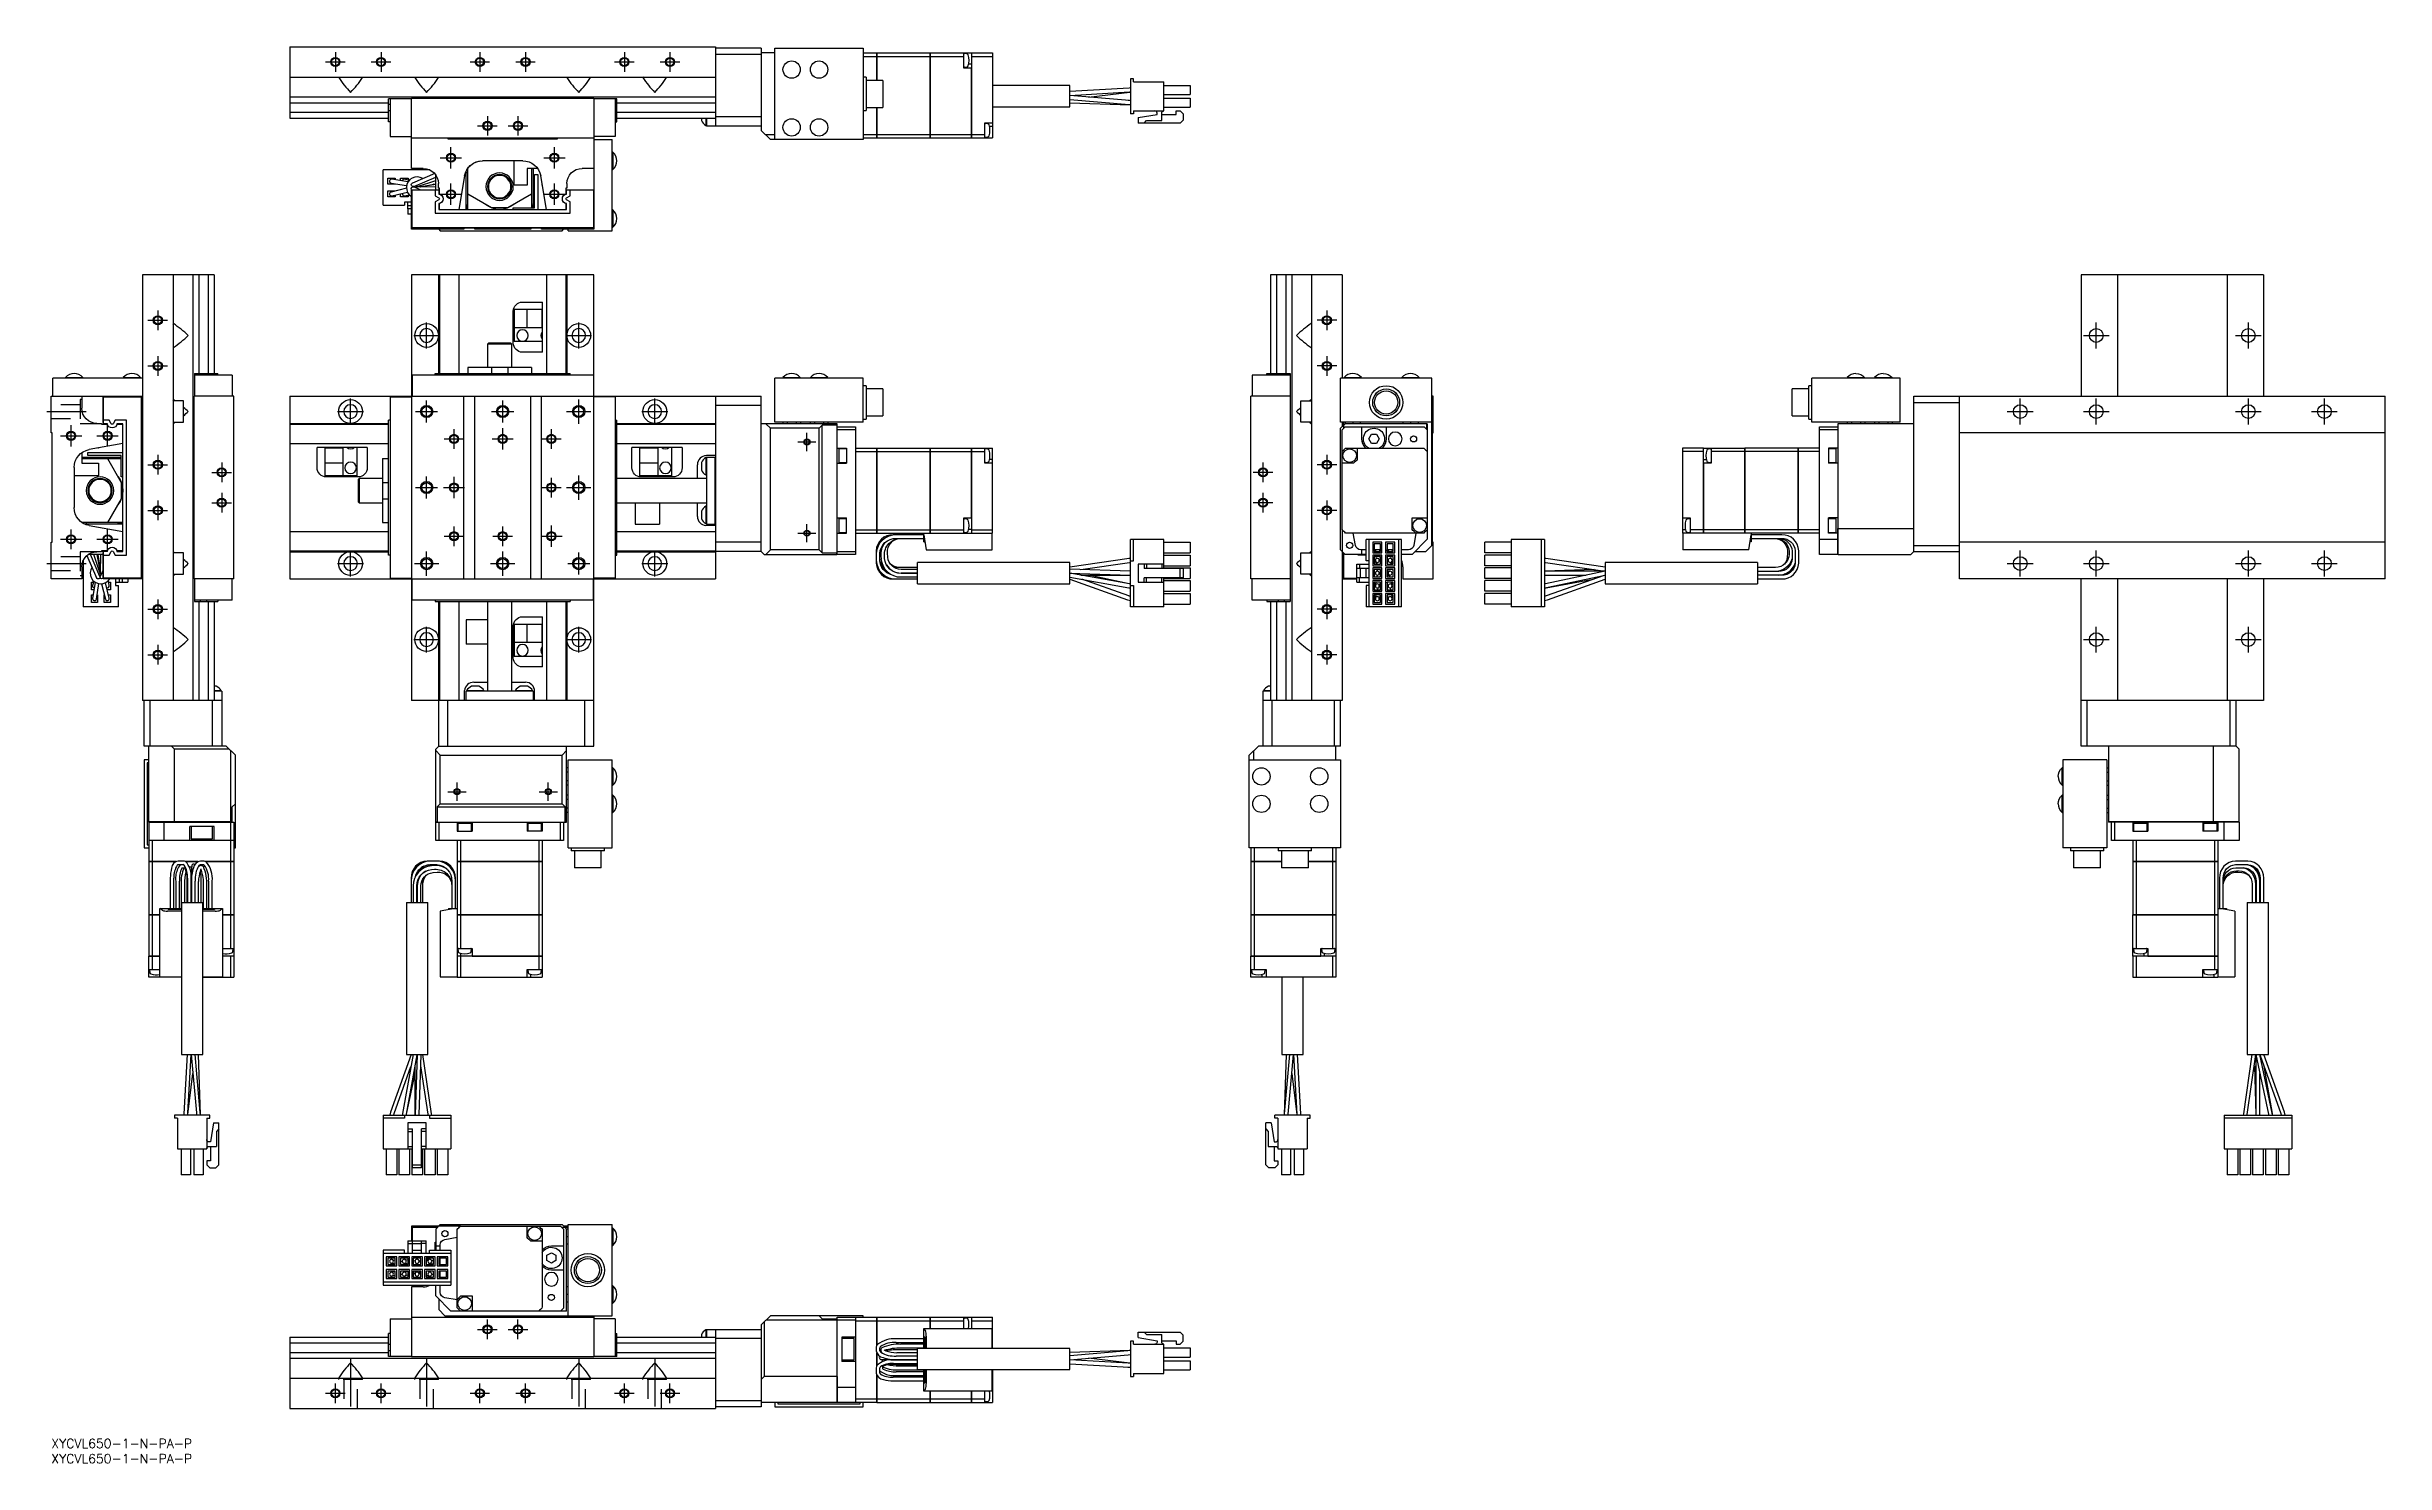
# Model space of a CAD drawing. Extents: x -2 to 767, y -8 to 458.
import ezdxf

# ---------------------------------------------------------------- set-up
doc = ezdxf.new("R2010")
doc.units = 0
doc.header["$LTSCALE"] = 0.5
doc.linetypes.add('CENTER', pattern=[50.8, 31.75, -6.35, 6.35, -6.35])
doc.linetypes.add('DASHED', pattern=[19.05, 12.7, -6.35])
for name, color, linetype in [('MSM_CENTER', 1, 'CENTER'), ('MSM_CONTINUOUS', 7, 'CONTINUOUS'), ('MSM_DASHED', 4, 'DASHED'), ('MSM_NARROW', 5, 'CONTINUOUS'), ('MSM_PART_NUMBER', 7, 'CONTINUOUS')]:
    doc.layers.add(name, color=color, linetype=linetype)
doc.styles.get("Standard").update_dxf_attribs({"font": 'txt.shx', "height": 3, "bigfont": 'bigfont.shx'})

msp = doc.modelspace()

# ---------------------------------------------------------------- texts
at = {"layer": 'MSM_PART_NUMBER'}
for p in [(0, -3), (0, -8)]:
    msp.add_text('XYCVL650-1-N-PA-P', height=3, dxfattribs=at).set_placement(p)

# ---------------------------------------------------------------- linework, layer by layer
at = {"layer": 'MSM_CENTER'}
for p, q in [((93.38, 455.99), (93.38, 449.53)), ((108.38, 455.99), (108.38, 449.53)), ((140.88, 455.99), (140.88, 449.53)), ((155.88, 455.99), (155.88, 449.53)), ((188.38, 455.99), (188.38, 449.53)), ((203.38, 455.99), (203.38, 449.53)), ((90.15, 452.76), (96.6, 452.76)), ((105.15, 452.76), (111.6, 452.76)), ((137.65, 452.76), (144.1, 452.76)), ((152.65, 452.76), (159.1, 452.76)), ((185.15, 452.76), (191.6, 452.76)), ((200.15, 452.76), (206.6, 452.76)), ((140.15, 431.76), (146.6, 431.76)), ((143.38, 434.99), (143.38, 428.53)), ((150.15, 431.76), (156.6, 431.76)), ((153.38, 434.99), (153.38, 428.53)), ((131.38, 417.76), (131.38, 424.76)), ((165.38, 417.76), (165.38, 424.76)), ((127.88, 421.26), (134.88, 421.26)), ((161.88, 421.26), (168.88, 421.26)), ((127.88, 409.26), (134.88, 409.26)), ((131.38, 405.76), (131.38, 412.76)), ((161.88, 409.26), (168.88, 409.26)), ((165.38, 405.76), (165.38, 412.76)), ((35, 371.05), (35, 364.59)), ((419.32, 371.05), (419.32, 364.59)), ((31.77, 367.82), (38.23, 367.82)), ((119.13, 362.82), (127.63, 362.82)), ((123.38, 358.57), (123.38, 367.07)), ((169.13, 362.82), (177.63, 362.82)), ((173.38, 358.57), (173.38, 367.07)), ((422.55, 367.82), (416.09, 367.82)), ((668.01, 362.82), (676.51, 362.82)), ((672.26, 358.57), (672.26, 367.07)), ((718.01, 362.82), (726.51, 362.82)), ((722.26, 358.57), (722.26, 367.07)), ((35, 356.05), (35, 349.59)), ((419.32, 356.05), (419.32, 349.59)), ((31.77, 352.82), (38.23, 352.82)), ((422.55, 352.82), (416.09, 352.82)), ((98.38, 333.57), (98.38, 342.07)), ((123.38, 334.2), (123.38, 341.44)), ((148.38, 334.2), (148.38, 341.44)), ((173.38, 333.82), (173.38, 341.82)), ((198.38, 333.57), (198.38, 342.07)), ((647.26, 333.57), (647.26, 342.07)), ((672.26, 333.57), (672.26, 342.07)), ((722.26, 333.57), (722.26, 342.07)), ((747.26, 333.57), (747.26, 342.07)), ((-1.5, 337.82), (11.5, 337.82)), ((6.5, 326.32), (6.5, 333.32)), ((18.5, 326.32), (18.5, 333.32)), ((94.13, 337.82), (102.63, 337.82)), ((119.75, 337.82), (127, 337.82)), ((132.38, 325.59), (132.38, 332.05)), ((144.75, 337.82), (152, 337.82)), ((148.38, 325.32), (148.38, 332.32)), ((164.38, 325.59), (164.38, 332.05)), ((169.38, 337.82), (177.38, 337.82)), ((194.13, 337.82), (202.63, 337.82)), ((248.38, 324.82), (248.38, 330.82)), ((643.01, 337.82), (651.51, 337.82)), ((668.01, 337.82), (676.51, 337.82)), ((718.01, 337.82), (726.51, 337.82)), ((743.01, 337.82), (751.51, 337.82)), ((3, 329.82), (10, 329.82)), ((15, 329.82), (22, 329.82)), ((35, 323.55), (35, 317.09)), ((129.15, 328.82), (135.6, 328.82)), ((144.88, 328.82), (151.88, 328.82)), ((161.15, 328.82), (167.6, 328.82)), ((245.38, 327.82), (251.38, 327.82)), ((419.32, 323.55), (419.32, 317.09)), ((31.77, 320.32), (38.23, 320.32)), ((52.77, 317.82), (59.23, 317.82)), ((56, 321.05), (56, 314.59)), ((123.38, 309.2), (123.38, 316.44)), ((132.38, 309.32), (132.38, 316.32)), ((164.38, 309.59), (164.38, 316.05)), ((173.38, 308.82), (173.38, 316.82)), ((401.55, 317.82), (395.09, 317.82)), ((398.32, 321.05), (398.32, 314.59)), ((422.55, 320.32), (416.09, 320.32)), ((35, 308.55), (35, 302.09)), ((52.77, 307.82), (59.23, 307.82)), ((56, 311.05), (56, 304.59)), ((119.75, 312.82), (127, 312.82)), ((128.88, 312.82), (135.88, 312.82)), ((161.15, 312.82), (167.6, 312.82)), ((169.38, 312.82), (177.38, 312.82)), ((401.55, 307.82), (395.09, 307.82)), ((398.32, 311.05), (398.32, 304.59)), ((419.32, 308.55), (419.32, 302.09)), ((31.77, 305.32), (38.23, 305.32)), ((132.38, 293.59), (132.38, 300.05)), ((148.38, 293.59), (148.38, 300.05)), ((164.38, 293.32), (164.38, 300.32)), ((248.38, 294.82), (248.38, 300.82)), ((422.55, 305.32), (416.09, 305.32)), ((3, 295.82), (10, 295.82)), ((6.5, 292.59), (6.5, 299.05)), ((15, 295.82), (22, 295.82)), ((18.5, 292.32), (18.5, 299.32)), ((129.15, 296.82), (135.6, 296.82)), ((145.15, 296.82), (151.6, 296.82)), ((160.88, 296.82), (167.88, 296.82)), ((245.38, 297.82), (251.38, 297.82)), ((-1.5, 287.82), (11.5, 287.82)), ((94.13, 287.82), (102.63, 287.82)), ((98.38, 283.57), (98.38, 292.07)), ((119.38, 287.82), (127.38, 287.82)), ((123.38, 283.82), (123.38, 291.82)), ((144.38, 287.82), (152.38, 287.82)), ((148.38, 283.82), (148.38, 291.82)), ((169.75, 287.82), (177, 287.82)), ((173.38, 284.2), (173.38, 291.44)), ((194.13, 287.82), (202.63, 287.82)), ((198.38, 283.57), (198.38, 292.07)), ((643.01, 287.82), (651.51, 287.82)), ((647.26, 283.57), (647.26, 292.07)), ((668.01, 287.82), (676.51, 287.82)), ((672.26, 283.57), (672.26, 292.07)), ((718.01, 287.82), (726.51, 287.82)), ((722.26, 283.57), (722.26, 292.07)), ((743.01, 287.82), (751.51, 287.82)), ((747.26, 283.57), (747.26, 292.07)), ((31.77, 272.82), (38.23, 272.82)), ((35, 276.05), (35, 269.59)), ((422.55, 272.82), (416.09, 272.82)), ((419.32, 276.05), (419.32, 269.59)), ((119.13, 262.82), (127.63, 262.82)), ((123.38, 258.57), (123.38, 267.07)), ((169.13, 262.82), (177.63, 262.82)), ((173.38, 258.57), (173.38, 267.07)), ((668.01, 262.82), (676.51, 262.82)), ((672.26, 258.57), (672.26, 267.07)), ((718.01, 262.82), (726.51, 262.82)), ((722.26, 258.57), (722.26, 267.07)), ((31.77, 257.82), (38.23, 257.82)), ((35, 261.05), (35, 254.59)), ((422.55, 257.82), (416.09, 257.82)), ((419.32, 261.05), (419.32, 254.59)), ((133.38, 209.82), (133.38, 215.82)), ((163.38, 209.82), (163.38, 215.82)), ((130.38, 212.82), (136.38, 212.82)), ((160.38, 212.82), (166.38, 212.82)), ((143.38, 32.77), (143.38, 39.23)), ((153.38, 32.77), (153.38, 39.23)), ((140.15, 36), (146.6, 36)), ((150.15, 36), (156.6, 36)), ((98.38, 26.5), (98.38, 8)), ((123.38, 26.5), (123.38, 8)), ((173.38, 26.5), (173.38, 8)), ((198.38, 26.5), (198.38, 8)), ((93.38, 11.77), (93.38, 18.23)), ((108.38, 11.77), (108.38, 18.23)), ((140.88, 11.77), (140.88, 18.23)), ((155.88, 11.77), (155.88, 18.23)), ((188.38, 11.77), (188.38, 18.23)), ((203.38, 11.77), (203.38, 18.23)), ((90.15, 15), (96.6, 15)), ((105.15, 15), (111.6, 15)), ((137.65, 15), (144.1, 15)), ((152.65, 15), (159.1, 15)), ((185.15, 15), (191.6, 15)), ((200.15, 15), (206.6, 15))]:
    msp.add_line(p, q, dxfattribs=at)
at = {"layer": 'MSM_CONTINUOUS'}
for p, q in [((78.38, 457.76), (218.38, 457.76)), ((78.38, 457.76), (78.38, 434.26)), ((218.38, 457.76), (218.38, 431.76)), ((233.38, 457.26), (218.38, 457.26)), ((233.38, 455.26), (218.38, 455.26)), ((233.38, 457.26), (233.38, 430.26)), ((237.88, 455.76), (233.38, 455.76)), ((237.88, 427.26), (237.88, 457.26)), ((237.88, 457.26), (266.88, 457.26)), ((266.88, 457.26), (266.88, 427.26)), ((266.88, 455.76), (271.37, 455.76)), ((266.88, 454.6), (271.37, 454.6)), ((271.37, 446.68), (271.37, 455.76)), ((271.38, 455.76), (271.38, 446.68)), ((271.38, 455.76), (288.87, 455.76)), ((271.38, 454.6), (288.87, 454.6)), ((288.87, 427.76), (288.87, 455.76)), ((288.88, 455.76), (288.88, 427.76)), ((288.88, 455.76), (302.48, 455.76)), ((288.88, 454.6), (299.98, 454.6)), ((299.98, 450.76), (299.98, 455.76)), ((300.96, 455.42), (300.19, 455.49)), ((302.48, 455.75), (302.48, 452.01)), ((302.49, 455.76), (302.49, 427.76)), ((302.49, 455.76), (309.38, 455.76)), ((302.49, 454.6), (309.38, 454.6)), ((309.38, 455.76), (309.38, 427.76)), ((78.38, 447.76), (218.38, 447.76)), ((94.63, 447.76), (94.48, 447.63)), ((102.12, 447.76), (102.28, 447.63)), ((119.63, 447.76), (119.48, 447.63)), ((127.12, 447.76), (127.28, 447.63)), ((169.63, 447.76), (169.48, 447.63)), ((177.12, 447.76), (177.28, 447.63)), ((194.63, 447.76), (194.48, 447.63)), ((202.12, 447.76), (202.28, 447.63)), ((267.88, 447.76), (266.88, 447.76)), ((267.88, 447.76), (267.88, 436.76)), ((273.38, 446.68), (267.88, 446.68)), ((271.38, 446.83), (271.36, 446.81)), ((273.38, 446.68), (273.38, 437.83)), ((302.48, 450.76), (299.98, 450.76)), ((300.19, 451.03), (300.96, 451.1)), ((302.48, 452.01), (301.54, 452.01)), ((302.48, 427.76), (302.48, 450.76)), ((354.77, 447.26), (354.77, 435.66)), ((355.78, 447.26), (354.77, 447.26)), ((355.78, 446.26), (355.78, 447.26)), ((355.78, 446.26), (365.78, 446.26)), ((365.78, 436.66), (365.78, 446.26)), ((78.38, 441.26), (218.38, 441.26)), ((78.38, 439.3), (110.88, 439.3)), ((118.38, 440.66), (110.88, 440.66)), ((110.88, 433.06), (110.88, 440.66)), ((111.38, 438.78), (110.88, 438.78)), ((111.38, 440.66), (111.38, 428.26)), ((178.38, 440.76), (118.38, 440.76)), ((118.38, 417.76), (118.38, 440.76)), ((178.38, 440.76), (178.38, 397.76)), ((185.88, 440.66), (178.38, 440.66)), ((185.38, 440.66), (185.38, 428.26)), ((185.38, 438.78), (185.88, 438.78)), ((185.88, 433.06), (185.88, 440.66)), ((185.88, 439.3), (218.38, 439.3)), ((288.88, 444.99), (288.87, 444.99)), ((334.78, 444.99), (309.38, 444.99)), ((334.78, 437.99), (334.78, 444.99)), ((354.36, 444.18), (334.78, 443.06)), ((334.78, 441.76), (354.43, 442.89)), ((334.78, 440.46), (354.3, 438.75)), ((334.78, 439.36), (354.64, 438.71)), ((354.42, 440.04), (334.8, 441.76)), ((341, 441.22), (354.55, 442.88)), ((354.77, 440.03), (354, 440.08)), ((354.3, 438.75), (354.77, 438.72)), ((354.77, 444.2), (354.36, 444.18)), ((354.77, 440.02), (354.42, 440.04)), ((354.43, 442.89), (354.77, 442.9)), ((354.64, 438.71), (354.77, 438.71)), ((354.76, 442.9), (354.77, 442.9)), ((365.78, 445.06), (374.38, 445.06)), ((365.78, 442.06), (374.38, 442.06)), ((365.78, 440.86), (374.38, 440.86)), ((374.38, 445.06), (374.38, 442.06)), ((374.38, 440.86), (374.38, 437.86)), ((78.38, 436.22), (110.88, 436.22)), ((78.38, 434.26), (110.88, 434.26)), ((111.38, 436.73), (110.88, 436.73)), ((111.38, 433.06), (110.88, 433.06)), ((185.38, 436.73), (185.88, 436.73)), ((185.38, 433.06), (185.88, 433.06)), ((185.88, 436.22), (218.38, 436.22)), ((185.88, 434.26), (218.38, 434.26)), ((213.73, 434.26), (213.73, 433.55)), ((215.18, 434.26), (215.18, 431.9)), ((215.18, 431.9), (215.38, 431.9)), ((215.38, 434.26), (215.38, 431.76)), ((215.38, 431.76), (233.38, 431.76)), ((233.38, 434.76), (218.38, 434.76)), ((266.88, 436.76), (267.88, 436.76)), ((267.88, 437.83), (273.38, 437.83)), ((271.36, 437.06), (271.37, 437.04)), ((271.37, 427.76), (271.37, 437.83)), ((271.38, 437.83), (271.38, 427.76)), ((288.87, 437.99), (288.88, 437.99)), ((306.88, 432.76), (309.38, 432.76)), ((306.88, 427.76), (306.88, 432.76)), ((307.85, 432.42), (307.08, 432.49)), ((309.38, 431.51), (308.43, 431.51)), ((309.38, 437.99), (334.78, 437.99)), ((355.78, 435.66), (354.77, 435.66)), ((355.78, 436.66), (355.78, 435.66)), ((355.78, 436.66), (365.78, 436.66)), ((357.28, 434.46), (363.53, 435.46)), ((357.28, 434.46), (357.28, 432.66)), ((371.08, 432.66), (357.28, 432.66)), ((359.28, 432.66), (360.08, 433.46)), ((360.08, 433.46), (365.03, 433.46)), ((363.53, 435.46), (363.53, 435.91)), ((365.03, 433.46), (365.03, 435.91)), ((365.03, 435.46), (369.78, 435.46)), ((365.78, 437.86), (374.38, 437.86)), ((369.78, 436.66), (371.08, 436.66)), ((369.78, 435.46), (369.78, 436.66)), ((371.08, 436.66), (372.08, 435.66)), ((372.08, 433.66), (371.08, 432.66)), ((372.08, 435.66), (372.08, 433.66)), ((111.38, 428.26), (118.38, 428.26)), ((118.38, 427.76), (178.38, 427.76)), ((130.38, 427.76), (130.38, 427.46)), ((130.38, 427.46), (166.38, 427.46)), ((166.38, 427.46), (166.38, 427.76)), ((185.38, 428.26), (178.38, 428.26)), ((178.38, 427.26), (184.38, 427.26)), ((184.38, 397.26), (184.38, 427.26)), ((184.54, 423.11), (184.38, 423.11)), ((184.54, 423.11), (184.54, 417.41)), ((236.38, 427.26), (233.38, 430.26)), ((237.88, 428.76), (234.88, 428.76)), ((266.88, 427.26), (236.38, 427.26)), ((266.88, 428.91), (271.37, 428.91)), ((266.88, 427.76), (271.37, 427.76)), ((271.38, 428.91), (288.87, 428.91)), ((271.38, 427.76), (288.87, 427.76)), ((288.88, 428.91), (302.48, 428.91)), ((288.88, 427.76), (302.48, 427.76)), ((302.49, 428.91), (306.88, 428.91)), ((302.49, 427.76), (309.38, 427.76)), ((307.08, 428.03), (307.85, 428.1)), ((109.13, 405.66), (109.13, 417.26)), ((124.46, 417.26), (109.13, 417.26)), ((122.28, 417.76), (118.38, 417.76)), ((126.02, 416.07), (118.69, 412.96)), ((126.38, 410.76), (126.38, 415.62)), ((126.38, 415.62), (126.38, 415.62)), ((135.88, 415.3), (133.93, 404.26)), ((136.38, 404.26), (136.38, 416.71)), ((136.88, 416.26), (136.38, 416.26)), ((136.88, 404.26), (136.88, 417.71)), ((154.97, 420.26), (141.78, 420.26)), ((152.18, 412.26), (152.18, 420.26)), ((159.84, 417.76), (156.38, 417.76)), ((156.38, 417.76), (156.38, 412.26)), ((157.88, 417.71), (157.88, 404.76)), ((158.38, 417.76), (158.38, 404.76)), ((158.88, 415.76), (159.88, 415.76)), ((158.88, 404.76), (158.88, 415.76)), ((159.88, 415.76), (159.88, 404.26)), ((162.82, 404.26), (160.88, 415.3)), ((178.38, 417.76), (174.48, 417.76)), ((184.38, 417.41), (184.54, 417.41)), ((110.58, 414.56), (113.08, 414.56)), ((110.58, 412.56), (110.58, 414.56)), ((113.08, 412.56), (110.58, 412.56)), ((110.58, 410.36), (113.08, 410.36)), ((110.58, 408.36), (110.58, 410.36)), ((113.08, 408.36), (110.58, 408.36)), ((116.73, 411.24), (111.67, 409.99)), ((111.72, 412.92), (116.78, 412.1)), ((117.25, 413.34), (111.93, 414.2)), ((111.98, 408.73), (117.07, 409.98)), ((113.08, 414.56), (113.08, 414.01)), ((113.08, 412.7), (113.08, 412.56)), ((113.08, 410.36), (113.08, 410.34)), ((113.08, 409), (113.08, 408.36)), ((114.78, 414.56), (117.28, 414.56)), ((114.78, 413.74), (114.78, 414.56)), ((114.78, 408.36), (114.78, 409.42)), ((117.28, 408.36), (114.78, 408.36)), ((116.14, 408.72), (117.75, 409.02)), ((117.6, 413.8), (116.2, 414.18)), ((117.28, 414.56), (117.28, 413.89)), ((117.28, 408.93), (117.28, 408.36)), ((118.38, 397.76), (118.38, 410.76)), ((118.38, 410.76), (126.98, 410.76)), ((118.58, 398.26), (118.58, 410.66)), ((118.58, 410.66), (127.38, 410.66)), ((119.16, 411.86), (126.38, 414.92)), ((121.28, 410.76), (119.16, 411.66)), ((126.38, 411.58), (120.24, 411.71)), ((120.41, 411.84), (126.38, 413.75)), ((126.38, 412.42), (121.44, 411.7)), ((121.64, 411.82), (126.38, 412.73)), ((125.68, 412.56), (125.49, 412.56)), ((125.68, 412.59), (125.68, 412.56)), ((126.18, 410.66), (126.18, 408.78)), ((126.18, 408.78), (127.37, 408.1)), ((126.98, 410.76), (126.98, 410.66)), ((127.28, 411.26), (127.28, 412.76)), ((127.58, 411.26), (127.28, 411.26)), ((127.38, 411.26), (127.38, 409.33)), ((127.58, 409.3), (127.58, 411.26)), ((144.67, 404.76), (136.88, 409.26)), ((157.88, 409.26), (150.08, 404.76)), ((156.38, 412.26), (152.18, 412.26)), ((161.38, 412.26), (161.38, 412.47)), ((161.41, 412.26), (161.38, 412.26)), ((169.18, 411.26), (169.18, 409.3)), ((169.48, 411.26), (169.18, 411.26)), ((169.38, 410.66), (178.18, 410.66)), ((169.38, 409.33), (169.38, 410.66)), ((169.38, 408.1), (170.58, 408.78)), ((169.48, 412.76), (169.48, 411.26)), ((169.78, 410.66), (169.78, 410.76)), ((169.78, 410.76), (178.38, 410.76)), ((170.58, 408.78), (170.58, 410.66)), ((178.18, 410.66), (178.18, 398.26)), ((109.13, 405.66), (116.13, 405.66)), ((118.38, 406.66), (116.13, 406.66)), ((116.13, 406.66), (116.13, 405.66)), ((117.23, 404.46), (117.23, 406.66)), ((118.38, 405.46), (117.23, 405.46)), ((117.23, 404.46), (117.23, 402.66)), ((118.38, 404.46), (117.23, 404.46)), ((118.38, 402.66), (117.23, 402.66)), ((127.37, 407.42), (126.18, 406.73)), ((126.18, 406.73), (126.18, 403.06)), ((126.18, 403.06), (170.58, 403.06)), ((127.38, 406.18), (127.38, 404.26)), ((127.58, 404.56), (127.38, 404.76)), ((127.38, 404.26), (169.38, 404.26)), ((127.58, 404.26), (127.58, 406.22)), ((150.08, 404.76), (144.67, 404.76)), ((151.88, 404.76), (158.88, 404.76)), ((151.88, 404.26), (151.88, 404.76)), ((169.18, 406.22), (169.18, 404.26)), ((170.58, 406.73), (169.38, 407.42)), ((169.38, 404.26), (169.38, 406.18)), ((170.58, 403.06), (170.58, 406.73)), ((184.54, 404.11), (184.38, 404.11)), ((184.54, 404.11), (184.54, 398.41)), ((135.58, 397.76), (118.38, 397.76)), ((178.18, 398.26), (118.58, 398.26)), ((127.38, 397.76), (127.88, 397.26)), ((127.88, 397.26), (167.88, 397.26)), ((139.18, 398.11), (135.58, 398.11)), ((135.58, 398.11), (135.58, 397.76)), ((139.18, 397.76), (139.18, 398.11)), ((157.58, 397.76), (139.18, 397.76)), ((161.18, 398.11), (157.58, 398.11)), ((157.58, 398.11), (157.58, 397.76)), ((161.18, 397.76), (161.18, 398.11)), ((178.38, 397.76), (161.18, 397.76)), ((167.88, 397.26), (168.38, 397.76)), ((169.88, 397.26), (169.88, 397.76)), ((169.88, 397.26), (184.38, 397.26)), ((184.38, 398.41), (184.54, 398.41)), ((30, 382.82), (30, 242.82)), ((53.5, 382.82), (30, 382.82)), ((40, 382.82), (40, 242.82)), ((46.5, 382.82), (46.5, 242.82)), ((48.46, 382.82), (48.46, 350.32)), ((51.54, 382.82), (51.54, 350.32)), ((53.5, 382.82), (53.5, 350.32)), ((118.38, 382.82), (118.38, 242.82)), ((178.38, 382.82), (118.38, 382.82)), ((127.28, 382.82), (127.28, 350.32)), ((127.58, 382.82), (127.58, 350.32)), ((133.93, 382.82), (133.93, 350.32)), ((162.82, 382.82), (162.82, 350.32)), ((169.18, 382.82), (169.18, 350.32)), ((169.48, 382.82), (169.48, 350.32)), ((178.38, 227.82), (178.38, 382.82)), ((400.82, 382.82), (400.82, 350.32)), ((424.32, 382.82), (400.82, 382.82)), ((402.78, 382.82), (402.78, 350.32)), ((405.85, 382.82), (405.85, 350.32)), ((407.82, 382.82), (407.82, 242.82)), ((414.32, 382.82), (414.32, 242.82)), ((424.32, 382.82), (424.32, 348.82)), ((667.26, 382.82), (667.26, 342.82)), ((727.26, 382.82), (667.26, 382.82)), ((679.26, 382.82), (679.26, 342.82)), ((715.26, 382.82), (715.26, 342.82)), ((727.26, 382.82), (727.26, 342.82)), ((151.88, 360.32), (151.88, 370.82)), ((161.5, 371.32), (152.18, 371.32)), ((152.18, 371.32), (152.18, 360.82)), ((154.88, 373.82), (161.5, 373.82)), ((156.38, 365.32), (156.38, 371.32)), ((161.38, 365.32), (161.38, 371.32)), ((161.5, 357.32), (161.5, 373.82)), ((40, 366.56), (40.13, 366.72)), ((161.5, 365.32), (152.18, 365.32)), ((414.32, 366.56), (414.19, 366.72)), ((40, 359.08), (40.13, 358.92)), ((143.68, 360.32), (143.38, 360.02)), ((151.38, 360.02), (143.38, 360.02)), ((143.38, 360.02), (143.38, 352.32)), ((151.08, 360.32), (143.68, 360.32)), ((151.38, 360.02), (151.08, 360.32)), ((151.38, 352.32), (151.38, 360.02)), ((161.5, 360.82), (152.18, 360.82)), ((161.5, 357.32), (154.88, 357.32)), ((414.32, 359.08), (414.19, 358.92)), ((0.5, 342.82), (0.5, 348.82)), ((30, 348.82), (0.5, 348.82)), ((4.65, 348.98), (10.35, 348.98)), ((4.65, 348.98), (4.65, 348.82)), ((10.35, 348.82), (10.35, 348.98)), ((23.65, 348.98), (29.35, 348.98)), ((23.65, 348.98), (23.65, 348.82)), ((29.35, 348.82), (29.35, 348.98)), ((47.1, 350.32), (47.1, 342.82)), ((47.1, 350.32), (54.7, 350.32)), ((59.5, 349.82), (47.1, 349.82)), ((48.98, 349.82), (48.98, 350.32)), ((51.03, 349.82), (51.03, 350.32)), ((54.7, 349.82), (54.7, 350.32)), ((59.5, 349.82), (59.5, 342.82)), ((118.58, 349.82), (118.58, 342.82)), ((178.18, 349.82), (118.58, 349.82)), ((126.18, 350.32), (170.58, 350.32)), ((126.18, 349.82), (126.18, 350.32)), ((136.88, 352.32), (136.88, 350.32)), ((157.88, 352.32), (136.88, 352.32)), ((144.67, 352.32), (144.67, 350.32)), ((150.08, 352.32), (150.08, 350.32)), ((157.88, 352.32), (157.88, 350.32)), ((170.58, 349.82), (170.58, 350.32)), ((178.18, 349.82), (178.18, 342.82)), ((237.88, 334.32), (237.88, 348.82)), ((266.88, 348.82), (237.88, 348.82)), ((240.53, 348.98), (246.23, 348.98)), ((240.53, 348.98), (240.53, 348.82)), ((246.23, 348.82), (246.23, 348.98)), ((249.53, 348.98), (255.23, 348.98)), ((249.53, 348.98), (249.53, 348.82)), ((255.23, 348.82), (255.23, 348.98)), ((266.88, 334.32), (266.88, 348.82)), ((267.88, 346.32), (266.88, 346.32)), ((267.88, 346.32), (267.88, 335.32)), ((394.82, 349.82), (394.82, 342.82)), ((407.22, 349.82), (394.82, 349.82)), ((399.62, 350.32), (407.22, 350.32)), ((399.62, 349.82), (399.62, 350.32)), ((403.29, 349.82), (403.29, 350.32)), ((405.34, 349.82), (405.34, 350.32)), ((407.22, 350.32), (407.22, 342.82)), ((423.82, 334.32), (423.82, 348.82)), ((453.82, 348.82), (423.82, 348.82)), ((424.97, 348.98), (430.67, 348.98)), ((424.97, 348.98), (424.97, 348.82)), ((430.67, 348.82), (430.67, 348.98)), ((443.97, 348.98), (449.67, 348.98)), ((443.97, 348.98), (443.97, 348.82)), ((449.67, 348.82), (449.67, 348.98)), ((453.82, 293.82), (453.82, 348.82)), ((577.76, 335.32), (577.76, 346.32)), ((578.76, 346.32), (577.76, 346.32)), ((578.76, 334.32), (578.76, 348.82)), ((607.76, 348.82), (578.76, 348.82)), ((590.41, 348.98), (596.11, 348.98)), ((590.41, 348.98), (590.41, 348.82)), ((596.11, 348.82), (596.11, 348.98)), ((599.41, 348.98), (605.11, 348.98)), ((599.41, 348.98), (599.41, 348.82)), ((605.11, 348.82), (605.11, 348.98)), ((607.76, 334.32), (607.76, 348.82)), ((0, 330.82), (0, 342.82)), ((0, 342.82), (30, 342.82)), ((10, 342.82), (10, 338.92)), ((17, 334.22), (17, 342.82)), ((17.1, 333.82), (17.1, 342.62)), ((17.1, 342.62), (29.5, 342.62)), ((29.5, 342.62), (29.5, 283.02)), ((40, 341.56), (40.13, 341.72)), ((43.5, 341.32), (40, 341.32)), ((43.5, 334.32), (43.5, 341.32)), ((47, 282.82), (47, 342.82)), ((60, 342.82), (47, 342.82)), ((60, 282.82), (60, 342.82)), ((78.38, 342.82), (78.38, 282.82)), ((78.38, 342.82), (233.38, 342.82)), ((111.38, 342.62), (118.38, 342.62)), ((111.38, 342.62), (111.38, 283.02)), ((135.58, 282.82), (135.58, 342.82)), ((139.18, 282.82), (139.18, 342.82)), ((157.58, 282.82), (157.58, 342.82)), ((161.18, 282.82), (161.18, 342.82)), ((185.38, 342.62), (178.38, 342.62)), ((185.38, 342.62), (185.38, 283.02)), ((218.38, 342.82), (218.38, 282.82)), ((233.38, 339.82), (218.38, 339.82)), ((233.38, 291.82), (233.38, 342.82)), ((273.38, 345.24), (267.88, 345.24)), ((273.38, 345.24), (273.38, 336.39)), ((407.32, 342.82), (394.32, 342.82)), ((394.32, 282.82), (394.32, 342.82)), ((407.32, 282.82), (407.32, 342.82)), ((410.82, 341.32), (414.32, 341.32)), ((410.82, 334.32), (410.82, 341.32)), ((414.32, 341.56), (414.19, 341.72)), ((454.32, 342.82), (453.82, 342.82)), ((454.32, 330.82), (454.32, 342.82)), ((572.26, 336.39), (572.26, 345.24)), ((577.76, 345.24), (572.26, 345.24)), ((612.26, 342.82), (767.26, 342.82)), ((612.26, 291.82), (612.26, 342.82)), ((612.26, 340.82), (627.26, 340.82)), ((627.26, 282.82), (627.26, 342.82)), ((767.26, 282.82), (767.26, 342.82)), ((0.3, 330.82), (0, 330.82)), ((0.3, 294.82), (0.3, 330.82)), ((15, 333.92), (16.5, 333.92)), ((16.5, 333.92), (16.5, 333.62)), ((16.5, 333.62), (18.46, 333.62)), ((17.1, 334.22), (17, 334.22)), ((18.97, 335.02), (17.1, 335.02)), ((18.42, 333.82), (17.1, 333.82)), ((19.66, 333.82), (18.97, 335.02)), ((21.03, 335.02), (20.34, 333.82)), ((24.7, 335.02), (21.03, 335.02)), ((21.54, 333.62), (23.5, 333.62)), ((23.5, 333.82), (21.58, 333.82)), ((23.5, 291.82), (23.5, 333.82)), ((24.7, 290.62), (24.7, 335.02)), ((40, 334.32), (43.5, 334.32)), ((40, 334.08), (40.13, 333.92)), ((78.38, 333.92), (110.88, 333.92)), ((78.38, 333.62), (110.88, 333.62)), ((110.88, 290.62), (110.88, 335.02)), ((111.38, 335.02), (110.88, 335.02)), ((185.38, 335.02), (185.88, 335.02)), ((185.88, 290.62), (185.88, 335.02)), ((185.88, 333.92), (218.38, 333.92)), ((185.88, 333.62), (218.38, 333.62)), ((258.38, 333.82), (233.38, 333.82)), ((236.38, 332.32), (234.88, 333.82)), ((252.38, 332.32), (236.38, 332.32)), ((236.38, 292.32), (236.38, 332.32)), ((266.88, 334.32), (237.88, 334.32)), ((240.49, 334.32), (240.49, 333.82)), ((241.93, 334.32), (241.93, 333.82)), ((244.82, 334.32), (244.82, 333.82)), ((246.26, 334.32), (246.26, 333.82)), ((249.49, 334.32), (249.49, 333.82)), ((250.93, 334.32), (250.93, 333.82)), ((253.38, 333.32), (252.38, 332.32)), ((252.38, 292.32), (252.38, 332.32)), ((253.38, 291.32), (253.38, 333.32)), ((258.38, 333.32), (253.38, 333.32)), ((253.82, 334.32), (253.82, 333.82)), ((255.26, 334.32), (255.26, 333.82)), ((258.38, 290.82), (258.38, 333.82)), ((258.38, 332.82), (264.38, 332.82)), ((264.38, 331.82), (258.38, 331.82)), ((264.38, 332.82), (264.38, 290.82)), ((266.88, 335.32), (267.88, 335.32)), ((267.88, 336.39), (273.38, 336.39)), ((414.32, 334.32), (410.82, 334.32)), ((414.32, 334.08), (414.19, 333.92)), ((453.82, 334.32), (423.82, 334.32)), ((425.32, 333.82), (423.82, 332.32)), ((423.82, 292.32), (423.82, 332.32)), ((424.32, 334.32), (424.32, 332.82)), ((425.32, 332.82), (424.32, 331.82)), ((424.32, 324.71), (424.32, 331.82)), ((424.82, 334.32), (424.82, 332.32)), ((425.32, 334.32), (425.32, 333.82)), ((452.32, 333.82), (425.32, 333.82)), ((425.32, 332.82), (451.32, 332.82)), ((427.82, 334.32), (427.82, 333.82)), ((430.32, 334.32), (430.32, 333.82)), ((430.82, 328.82), (430.82, 332.82)), ((438.82, 332.82), (438.82, 328.82)), ((444.32, 334.32), (444.32, 333.82)), ((446.82, 334.32), (446.82, 333.82)), ((449.32, 334.32), (449.32, 333.82)), ((452.32, 331.82), (451.32, 332.82)), ((452.22, 331.92), (452.22, 333.82)), ((452.32, 333.82), (452.32, 324.7)), ((454.02, 330.82), (454.32, 330.82)), ((454.02, 294.82), (454.02, 330.82)), ((572.26, 336.39), (577.76, 336.39)), ((577.76, 335.32), (578.76, 335.32)), ((607.76, 334.32), (578.76, 334.32)), ((581.26, 290.82), (581.26, 332.82)), ((581.26, 332.82), (587.26, 332.82)), ((587.26, 331.82), (581.26, 331.82)), ((612.26, 333.82), (587.26, 333.82)), ((587.26, 333.82), (587.26, 290.82)), ((587.36, 299.32), (587.36, 333.82)), ((590.37, 334.32), (590.37, 333.82)), ((591.81, 334.32), (591.81, 333.82)), ((594.7, 334.32), (594.7, 333.82)), ((596.14, 334.32), (596.14, 333.82)), ((599.37, 334.32), (599.37, 333.82)), ((600.81, 334.32), (600.81, 333.82)), ((603.7, 334.32), (603.7, 333.82)), ((605.14, 334.32), (605.14, 333.82)), ((767.26, 330.82), (627.26, 330.82)), ((10, 324.28), (10, 320.82)), ((12, 324.32), (23.5, 324.32)), ((12, 323.32), (12, 324.32)), ((23, 323.32), (12, 323.32)), ((23.5, 327.26), (12.46, 325.32)), ((15.5, 325.82), (15.29, 325.82)), ((15.5, 325.85), (15.5, 325.82)), ((23, 316.32), (23, 323.32)), ((29.65, 325.62), (29.65, 322.02)), ((30, 325.62), (29.65, 325.62)), ((78.38, 327.26), (110.88, 327.26)), ((103.88, 325.94), (87.38, 325.94)), ((87.38, 319.32), (87.38, 325.94)), ((89.88, 325.94), (89.88, 316.62)), ((95.88, 325.82), (89.88, 325.82)), ((95.88, 325.94), (95.88, 316.62)), ((100.38, 325.94), (100.38, 316.62)), ((103.88, 325.94), (103.88, 319.32)), ((185.88, 327.26), (218.38, 327.26)), ((207.38, 325.94), (190.88, 325.94)), ((190.88, 319.32), (190.88, 325.94)), ((193.38, 325.94), (193.38, 316.62)), ((199.38, 325.82), (193.38, 325.82)), ((199.38, 325.94), (199.38, 316.62)), ((203.88, 325.94), (203.88, 316.62)), ((207.38, 325.94), (207.38, 319.32)), ((218.38, 323.31), (215.38, 323.31)), ((258.38, 325.82), (261.38, 325.82)), ((258.88, 325.57), (258.88, 321.07)), ((261.38, 325.57), (258.88, 325.57)), ((261.38, 325.82), (261.38, 320.82)), ((264.38, 325.82), (271.37, 325.82)), ((264.38, 324.66), (271.37, 324.66)), ((271.37, 297.82), (271.37, 325.82)), ((271.38, 325.82), (288.87, 325.82)), ((271.38, 325.82), (271.38, 297.82)), ((271.38, 324.66), (288.87, 324.66)), ((288.87, 297.82), (288.87, 325.82)), ((288.88, 325.82), (288.88, 297.82)), ((288.88, 325.82), (302.48, 325.82)), ((288.88, 324.66), (302.48, 324.66)), ((302.48, 302.82), (302.48, 325.82)), ((302.49, 325.82), (309.38, 325.82)), ((302.49, 325.82), (302.49, 297.82)), ((302.49, 324.66), (306.88, 324.66)), ((306.88, 320.82), (306.88, 325.82)), ((307.85, 325.48), (307.08, 325.55)), ((309.38, 297.82), (309.38, 325.82)), ((424.32, 298.97), (424.32, 324.66)), ((425.47, 325.82), (451.16, 325.82)), ((429.32, 325.82), (429.32, 322.07)), ((433.09, 328.82), (433.95, 330.32)), ((433.95, 327.32), (433.09, 328.82)), ((433.95, 330.32), (435.68, 330.32)), ((435.68, 327.32), (433.95, 327.32)), ((435.68, 330.32), (436.55, 328.82)), ((436.55, 328.82), (435.68, 327.32)), ((452.32, 324.66), (452.32, 298.97)), ((543.15, 325.82), (536.26, 325.82)), ((536.26, 325.82), (536.26, 297.82)), ((543.15, 324.66), (536.26, 324.66)), ((543.15, 297.82), (543.15, 325.82)), ((543.16, 325.82), (556.76, 325.82)), ((545.44, 325.55), (544.67, 325.48)), ((545.66, 325.82), (545.66, 320.82)), ((556.76, 324.66), (545.66, 324.66)), ((556.76, 297.82), (556.76, 325.82)), ((556.77, 325.82), (556.77, 297.82)), ((574.26, 325.82), (556.77, 325.82)), ((574.26, 324.66), (556.77, 324.66)), ((574.26, 297.82), (574.26, 325.82)), ((574.27, 325.82), (574.27, 297.82)), ((581.26, 325.82), (574.27, 325.82)), ((581.26, 324.66), (574.27, 324.66)), ((587.26, 325.82), (584.26, 325.82)), ((584.26, 325.82), (584.26, 320.82)), ((586.76, 325.57), (584.26, 325.57)), ((586.76, 321.07), (586.76, 325.57)), ((7.5, 319.41), (7.5, 306.23)), ((15.5, 316.62), (7.5, 316.62)), ((10, 322.82), (23, 322.82)), ((10, 320.82), (15.5, 320.82)), ((10.05, 322.32), (23, 322.32)), ((15.5, 320.82), (15.5, 316.62)), ((18.5, 322.32), (23, 314.52)), ((23.5, 316.32), (23, 316.32)), ((29.65, 322.02), (30, 322.02)), ((95.88, 320.82), (89.88, 320.82)), ((100.38, 316.62), (89.88, 316.62)), ((100.88, 316.32), (90.38, 316.32)), ((101.18, 315.82), (100.88, 315.52)), ((100.88, 315.52), (100.88, 308.12)), ((101.18, 315.82), (101.18, 307.82)), ((108.88, 315.82), (101.18, 315.82)), ((108.88, 322.32), (108.88, 301.32)), ((108.88, 322.32), (110.88, 322.32)), ((215.38, 315.82), (185.88, 315.82)), ((199.38, 320.82), (193.38, 320.82)), ((203.88, 316.62), (193.38, 316.62)), ((204.38, 316.32), (193.88, 316.32)), ((212.38, 315.82), (212.38, 320.31)), ((213.73, 321.03), (213.73, 318.61)), ((215.18, 322.68), (215.18, 316.96)), ((215.38, 322.68), (215.18, 322.68)), ((215.18, 316.96), (215.38, 316.96)), ((215.38, 322.82), (215.38, 300.82)), ((215.38, 322.82), (218.38, 322.82)), ((218.28, 300.82), (218.28, 322.82)), ((258.38, 320.82), (261.38, 320.82)), ((258.88, 321.07), (261.38, 321.07)), ((309.38, 320.82), (306.88, 320.82)), ((307.08, 321.09), (307.85, 321.15)), ((309.38, 322.07), (308.43, 322.07)), ((428.07, 320.82), (424.32, 320.82)), ((543.16, 322.07), (544.09, 322.07)), ((545.66, 320.82), (543.16, 320.82)), ((543.16, 320.82), (543.16, 297.82)), ((544.67, 321.15), (545.44, 321.09)), ((584.26, 321.07), (586.76, 321.07)), ((587.26, 320.82), (584.26, 320.82)), ((23, 309.11), (18.5, 301.32)), ((23, 314.52), (23, 309.11)), ((100.88, 308.12), (101.18, 307.82)), ((101.18, 307.82), (108.88, 307.82)), ((108.88, 314.52), (110.88, 314.52)), ((108.88, 309.11), (110.88, 309.11)), ((185.88, 307.82), (215.38, 307.82)), ((191.88, 307.82), (191.88, 300.82)), ((199.88, 307.82), (199.88, 300.82)), ((212.38, 303.31), (212.38, 307.82)), ((23.5, 301.32), (10.05, 301.32)), ((23.5, 300.82), (11.05, 300.82)), ((11.5, 301.32), (11.5, 300.82)), ((12.46, 300.32), (23.5, 298.37)), ((30, 303.62), (29.65, 303.62)), ((29.65, 303.62), (29.65, 300.02)), ((29.65, 300.02), (30, 300.02)), ((108.88, 301.32), (110.88, 301.32)), ((191.88, 300.82), (199.88, 300.82)), ((213.73, 305.03), (213.73, 302.61)), ((215.18, 306.68), (215.18, 300.96)), ((215.38, 306.68), (215.18, 306.68)), ((215.18, 300.96), (215.38, 300.96)), ((215.38, 300.82), (218.38, 300.82)), ((218.38, 300.31), (215.38, 300.31)), ((258.38, 302.82), (261.38, 302.82)), ((258.88, 302.57), (258.88, 298.07)), ((261.38, 302.57), (258.88, 302.57)), ((261.38, 297.82), (261.38, 302.82)), ((299.98, 302.82), (302.48, 302.82)), ((299.98, 297.82), (299.98, 302.82)), ((300.96, 302.48), (300.19, 302.55)), ((447.32, 299.07), (447.32, 302.82)), ((447.32, 302.82), (452.32, 302.82)), ((536.26, 302.82), (538.76, 302.82)), ((538.55, 302.55), (537.78, 302.48)), ((538.76, 302.82), (538.76, 297.82)), ((587.26, 302.82), (584.26, 302.82)), ((584.26, 297.82), (584.26, 302.82)), ((586.76, 302.57), (584.26, 302.57)), ((586.76, 298.07), (586.76, 302.57)), ((0, 282.82), (0, 294.82)), ((0, 294.82), (0.3, 294.82)), ((78.38, 298.37), (110.88, 298.37)), ((185.88, 298.37), (218.38, 298.37)), ((233.38, 294.82), (218.38, 294.82)), ((234.88, 290.82), (236.38, 292.32)), ((252.38, 292.32), (236.38, 292.32)), ((252.38, 292.32), (253.38, 291.32)), ((258.38, 297.82), (261.38, 297.82)), ((258.88, 298.07), (261.38, 298.07)), ((264.38, 298.97), (271.37, 298.97)), ((264.38, 297.82), (271.37, 297.82)), ((271.38, 298.97), (288.87, 298.97)), ((271.38, 297.82), (288.87, 297.82)), ((286.78, 297.27), (276.78, 297.27)), ((277.78, 296.07), (286.78, 296.07)), ((286.78, 295.02), (286.78, 297.82)), ((286.78, 297.22), (287.64, 292.32)), ((286.78, 295.02), (287.16, 295.02)), ((287.64, 292.32), (309.28, 292.32)), ((288.88, 298.97), (299.98, 298.97)), ((288.88, 297.82), (309.38, 297.82)), ((300.19, 298.09), (300.96, 298.15)), ((302.48, 299.07), (301.54, 299.07)), ((302.48, 297.82), (302.48, 297.83)), ((302.49, 298.97), (309.38, 298.97)), ((309.28, 292.32), (309.28, 297.82)), ((365.78, 295.77), (354.77, 295.77)), ((354.77, 273.57), (354.77, 295.77)), ((355.78, 288.77), (355.78, 295.77)), ((365.78, 286.17), (365.78, 295.77)), ((365.78, 294.82), (374.38, 294.82)), ((374.38, 294.82), (374.38, 291.32)), ((423.82, 292.32), (425.32, 290.82)), ((424.32, 298.92), (424.32, 242.82)), ((451.16, 297.82), (425.47, 297.82)), ((428.73, 293.8), (428.02, 297.82)), ((432.22, 292.32), (430.5, 292.32)), ((430.82, 290.82), (430.82, 292.32)), ((432.22, 288.77), (432.22, 295.77)), ((443.82, 295.77), (432.22, 295.77)), ((433.22, 273.57), (433.22, 295.77)), ((437.42, 294.82), (434.42, 294.82)), ((434.42, 294.82), (434.42, 291.32)), ((434.92, 294.32), (434.92, 291.82)), ((436.92, 294.32), (434.92, 294.32)), ((436.92, 292.32), (434.92, 292.32)), ((435.42, 291.82), (435.38, 292.32)), ((436.59, 292.32), (436.63, 291.82)), ((436.92, 291.94), (436.91, 292.32)), ((436.92, 291.82), (436.92, 294.32)), ((437.42, 291.32), (437.42, 294.82)), ((438.62, 294.82), (438.62, 291.32)), ((441.62, 294.82), (438.62, 294.82)), ((439.12, 294.32), (439.12, 291.82)), ((441.12, 294.32), (439.12, 294.32)), ((441.12, 292.32), (439.12, 292.32)), ((439.12, 291.82), (439.19, 292.32)), ((439.57, 292.32), (439.48, 291.82)), ((440.8, 292.32), (440.7, 291.82)), ((441.12, 291.82), (441.12, 294.32)), ((441.62, 291.32), (441.62, 294.82)), ((442.82, 295.77), (442.82, 273.57)), ((443.82, 273.57), (443.82, 295.77)), ((446.14, 292.32), (443.82, 292.32)), ((447.32, 290.82), (452.32, 295.82)), ((448.62, 297.82), (447.91, 293.8)), ((451.82, 291.82), (453.82, 293.82)), ((452.32, 298.93), (452.32, 295.82)), ((454.32, 294.82), (454.02, 294.82)), ((454.32, 282.82), (454.32, 294.82)), ((471.26, 291.32), (471.26, 294.82)), ((479.86, 294.82), (471.26, 294.82)), ((479.86, 295.77), (479.86, 273.57)), ((490.86, 295.77), (479.86, 295.77)), ((489.86, 273.57), (489.86, 295.77)), ((490.86, 295.77), (490.86, 273.57)), ((536.26, 299.07), (537.2, 299.07)), ((543.15, 297.82), (536.26, 297.82)), ((536.36, 297.82), (536.36, 292.32)), ((557.99, 292.32), (536.36, 292.32)), ((537.78, 298.15), (538.55, 298.09)), ((543.15, 298.97), (538.76, 298.97)), ((556.76, 298.97), (543.16, 298.97)), ((556.76, 297.82), (543.16, 297.82)), ((574.26, 298.97), (556.77, 298.97)), ((574.26, 297.82), (556.77, 297.82)), ((557.99, 292.32), (558.86, 297.22)), ((558.86, 295.02), (558.47, 295.02)), ((558.86, 297.82), (558.86, 295.02)), ((568.86, 297.27), (558.86, 297.27)), ((558.86, 296.07), (568.86, 296.07)), ((566.38, 296.07), (566.61, 296.06)), ((581.26, 298.97), (574.27, 298.97)), ((581.26, 297.82), (574.27, 297.82)), ((581.26, 295.82), (587.26, 295.82)), ((584.26, 298.07), (586.76, 298.07)), ((587.26, 297.82), (584.26, 297.82)), ((587.26, 299.34), (587.35, 299.31)), ((587.35, 299.31), (587.36, 299.32)), ((587.35, 290.83), (587.35, 299.31)), ((587.36, 299.32), (612.26, 299.32)), ((612.26, 293.82), (627.26, 293.82)), ((767.26, 294.82), (627.26, 294.82)), ((10, 286.72), (10, 282.82)), ((10.5, 288.9), (10.5, 273.57)), ((11.69, 290.46), (14.8, 283.13)), ((17, 290.82), (12.14, 290.82)), ((12.14, 290.82), (12.14, 290.82)), ((15.9, 283.6), (12.84, 290.82)), ((15.92, 284.85), (14.01, 290.82)), ((16.5, 291.72), (15, 291.72)), ((15.94, 286.08), (15.03, 290.82)), ((15.17, 290.12), (15.2, 290.12)), ((15.2, 290.12), (15.2, 289.93)), ((15.34, 290.82), (16.06, 285.88)), ((16.18, 290.82), (16.05, 284.68)), ((17, 285.73), (16.1, 283.6)), ((18.46, 292.02), (16.5, 292.02)), ((16.5, 292.02), (16.5, 291.72)), ((18.42, 291.82), (16.5, 291.82)), ((17, 282.82), (17, 291.42)), ((17, 291.42), (17.1, 291.42)), ((17.1, 283.02), (17.1, 291.82)), ((17.1, 290.62), (18.97, 290.62)), ((18.97, 290.62), (19.66, 291.81)), ((20.34, 291.81), (21.03, 290.62)), ((21.03, 290.62), (24.7, 290.62)), ((23.5, 292.02), (21.54, 292.02)), ((21.58, 291.82), (23.5, 291.82)), ((23.2, 292.02), (23, 291.82)), ((40, 291.56), (40.13, 291.72)), ((43.5, 291.32), (40, 291.32)), ((43.5, 284.32), (43.5, 291.32)), ((78.38, 292.02), (110.88, 292.02)), ((78.38, 291.72), (110.88, 291.72)), ((111.38, 290.62), (110.88, 290.62)), ((185.38, 290.62), (185.88, 290.62)), ((185.88, 292.02), (218.38, 292.02)), ((185.88, 291.72), (218.38, 291.72)), ((233.38, 291.82), (218.38, 291.82)), ((233.38, 291.82), (234.38, 290.82)), ((234.38, 290.82), (258.28, 290.82)), ((253.38, 291.32), (258.28, 291.32)), ((258.38, 291.44), (258.28, 291.32)), ((258.28, 290.83), (258.28, 291.32)), ((258.28, 290.83), (258.38, 290.92)), ((258.28, 290.83), (258.28, 290.82)), ((258.38, 291.82), (264.38, 291.82)), ((264.38, 290.82), (258.38, 290.82)), ((271.18, 292.06), (271.18, 287.97)), ((272.38, 288.89), (272.38, 291.14)), ((272.68, 290.31), (272.75, 289.38)), ((273.95, 289.48), (273.87, 290.4)), ((274.97, 289.92), (274.85, 291.3)), ((277.78, 286.57), (276.86, 286.69)), ((284.78, 286.57), (277.78, 286.57)), ((284.78, 284.62), (279.33, 284.62)), ((284.78, 285.92), (279.36, 285.92)), ((279.36, 284.72), (284.78, 284.72)), ((284.78, 281.17), (284.78, 288.17)), ((334.78, 288.17), (284.78, 288.17)), ((354.3, 289.45), (334.78, 286.62)), ((334.78, 281.17), (334.78, 288.17)), ((354.68, 285.32), (334.78, 285.97)), ((334.78, 284.67), (354.64, 284.02)), ((354.45, 281.18), (334.85, 284.66)), ((338.48, 285.85), (354.45, 288.16)), ((354.77, 289.5), (354.27, 289.45)), ((354.45, 288.16), (354.77, 288.2)), ((354.77, 285.32), (354.68, 285.32)), ((354.77, 288.77), (355.78, 288.77)), ((357.28, 287.67), (357.28, 281.67)), ((365.78, 287.67), (357.28, 287.67)), ((359.28, 287.67), (359.28, 286.17)), ((372.08, 286.17), (359.28, 286.17)), ((360.08, 287.67), (360.08, 286.17)), ((365.03, 287.67), (365.03, 286.17)), ((365.78, 291.32), (374.38, 291.32)), ((365.78, 290.62), (374.38, 290.62)), ((365.78, 287.12), (374.38, 287.12)), ((365.78, 286.42), (374.38, 286.42)), ((371.08, 283.17), (371.08, 286.17)), ((372.08, 286.17), (372.08, 283.17)), ((374.38, 290.62), (374.38, 287.12)), ((374.38, 286.42), (374.38, 282.92)), ((410.82, 284.32), (410.82, 291.32)), ((410.82, 291.32), (414.32, 291.32)), ((414.32, 291.56), (414.19, 291.72)), ((424.82, 291.32), (424.82, 283.02)), ((432.22, 290.82), (425.32, 290.82)), ((429.22, 281.67), (429.22, 287.67)), ((429.22, 287.67), (433.22, 287.67)), ((433.22, 286.17), (429.22, 286.17)), ((429.62, 290.62), (429.62, 290.82)), ((432.22, 290.62), (429.62, 290.62)), ((430.02, 287.67), (430.02, 286.17)), ((430.22, 286.17), (430.22, 283.17)), ((433.22, 288.77), (432.22, 288.77)), ((432.22, 283.17), (432.22, 286.17)), ((434.42, 291.32), (437.42, 291.32)), ((434.42, 290.62), (434.42, 287.12)), ((437.42, 290.62), (434.42, 290.62)), ((434.42, 287.12), (437.42, 287.12)), ((434.42, 286.42), (434.42, 282.92)), ((437.42, 286.42), (434.42, 286.42)), ((434.92, 291.82), (436.92, 291.82)), ((436.92, 290.12), (434.92, 290.12)), ((434.92, 290.12), (434.92, 287.62)), ((435.17, 287.62), (434.92, 288.8)), ((435.13, 287.8), (434.92, 288.31)), ((434.92, 287.62), (436.92, 287.62)), ((434.92, 285.92), (434.92, 283.42)), ((436.92, 285.92), (434.92, 285.92)), ((435.36, 288.53), (435.91, 287.62)), ((436.18, 285.84), (435.46, 285.13)), ((435.62, 289.45), (435.57, 290.12)), ((435.78, 287.62), (435.75, 287.88)), ((436.38, 284.21), (436.92, 284.74)), ((436.92, 288.47), (436.47, 289.2)), ((436.77, 290.12), (436.91, 288.48)), ((436.92, 287.62), (436.92, 290.12)), ((436.92, 283.42), (436.92, 285.92)), ((437.42, 287.12), (437.42, 290.62)), ((437.42, 282.92), (437.42, 286.42)), ((438.62, 291.32), (441.62, 291.32)), ((438.62, 290.62), (438.62, 287.12)), ((441.62, 290.62), (438.62, 290.62)), ((438.62, 287.12), (441.62, 287.12)), ((441.62, 286.42), (438.62, 286.42)), ((438.62, 286.42), (438.62, 282.92)), ((439.12, 291.82), (441.12, 291.82)), ((441.12, 290.12), (439.12, 290.12)), ((439.12, 290.12), (439.12, 287.62)), ((439.12, 289.93), (439.15, 290.12)), ((439.51, 289.11), (439.12, 288.11)), ((439.12, 287.62), (441.12, 287.62)), ((441.12, 285.92), (439.12, 285.92)), ((439.12, 285.92), (439.12, 283.42)), ((440.12, 285.32), (439.12, 285.32)), ((440.37, 290.12), (440.26, 289.5)), ((440.32, 287.62), (440.72, 288.63)), ((441.12, 289.4), (440.54, 287.62)), ((441.12, 287.62), (441.12, 290.12)), ((441.12, 283.42), (441.12, 285.92)), ((441.62, 287.12), (441.62, 290.62)), ((441.62, 282.92), (441.62, 286.42)), ((447.32, 290.82), (443.82, 290.82)), ((444.32, 286.72), (444.32, 282.82)), ((448.32, 291.82), (451.82, 291.82)), ((479.86, 291.32), (471.26, 291.32)), ((479.86, 290.62), (471.26, 290.62)), ((471.26, 287.12), (471.26, 290.62)), ((479.86, 287.12), (471.26, 287.12)), ((471.26, 282.92), (471.26, 286.42)), ((479.86, 286.42), (471.26, 286.42)), ((491.33, 289.45), (490.86, 289.5)), ((490.86, 288.2), (491.15, 288.17)), ((490.86, 288.2), (491.18, 288.16)), ((510.79, 285.32), (490.86, 285.32)), ((507.15, 285.85), (490.95, 285.32)), ((491.15, 288.17), (510.86, 285.31)), ((510.8, 285.32), (491.25, 281.21)), ((510.86, 286.62), (491.33, 289.45)), ((510.86, 288.17), (510.86, 281.17)), ((560.86, 288.17), (510.86, 288.17)), ((560.86, 288.17), (560.86, 281.17)), ((566.86, 286.57), (560.86, 286.57)), ((560.86, 285.37), (567.86, 285.37)), ((567.86, 285.27), (560.86, 285.27)), ((568.57, 285.42), (567.36, 285.27)), ((567.86, 285.37), (568.57, 285.42)), ((568.57, 285.42), (568.59, 285.42)), ((568.59, 285.42), (568.57, 285.42)), ((570.78, 291.3), (570.66, 289.92)), ((571.26, 291.76), (571.26, 290.88)), ((572.26, 291.91), (572.26, 289.43)), ((573.25, 287.97), (573.26, 288.01)), ((573.26, 292.06), (573.26, 287.97)), ((574.46, 287.97), (574.46, 292.06)), ((587.26, 290.82), (581.26, 290.82)), ((587.36, 290.82), (587.26, 290.92)), ((587.36, 290.82), (611.26, 290.82)), ((612.26, 291.82), (611.26, 290.82)), ((612.26, 291.82), (627.26, 291.82)), ((10, 282.82), (0, 282.82)), ((13.2, 281.72), (13.87, 281.72)), ((13.2, 279.22), (13.2, 281.72)), ((14.02, 279.22), (13.2, 279.22)), ((13.2, 277.52), (13.75, 277.52)), ((13.2, 275.02), (13.2, 277.52)), ((14.42, 281.69), (13.56, 276.37)), ((13.96, 282.04), (13.57, 280.64)), ((14.84, 276.16), (15.66, 281.22)), ((15.06, 277.52), (15.2, 277.52)), ((15.2, 277.52), (15.2, 275.02)), ((16.52, 281.18), (17.77, 276.11)), ((30, 282.82), (17, 282.82)), ((29.5, 283.02), (17.1, 283.02)), ((17.4, 275.02), (17.4, 277.52)), ((17.4, 277.52), (17.42, 277.52)), ((19.03, 276.42), (17.78, 281.51)), ((19.4, 279.22), (18.34, 279.22)), ((19.04, 280.58), (18.74, 282.19)), ((18.76, 277.52), (19.4, 277.52)), ((18.83, 281.72), (19.4, 281.72)), ((19.4, 281.72), (19.4, 279.22)), ((19.4, 277.52), (19.4, 275.02)), ((21.1, 282.82), (21.1, 280.57)), ((21.1, 281.67), (23.3, 281.67)), ((21.1, 280.57), (22.1, 280.57)), ((22.1, 273.57), (22.1, 280.57)), ((22.3, 282.82), (22.3, 281.67)), ((23.3, 282.82), (23.3, 281.67)), ((23.3, 281.67), (25.1, 281.67)), ((25.1, 282.82), (25.1, 281.67)), ((40, 284.32), (43.5, 284.32)), ((40, 284.08), (40.13, 283.92)), ((60, 282.82), (47, 282.82)), ((47.1, 282.82), (47.1, 275.32)), ((59.5, 275.82), (59.5, 282.82)), ((78.38, 282.82), (218.38, 282.82)), ((111.38, 283.02), (118.38, 283.02)), ((118.58, 275.82), (118.58, 282.82)), ((178.18, 275.82), (178.18, 282.82)), ((185.38, 283.02), (178.38, 283.02)), ((276.78, 282.77), (284.78, 282.77)), ((279.33, 283.42), (284.78, 283.42)), ((284.78, 281.17), (334.78, 281.17)), ((334.78, 283.36), (354.22, 279.9)), ((334.78, 282.68), (353.74, 275.95)), ((338.49, 284.02), (354.77, 284.02)), ((354.17, 277.17), (338.72, 282.66)), ((354.38, 281.21), (341.03, 284.02)), ((354.77, 277), (354.16, 277.17)), ((354.22, 279.9), (354.77, 279.83)), ((354.77, 281.15), (354.38, 281.21)), ((354.77, 281.14), (354.45, 281.18)), ((354.64, 284.02), (354.77, 284.02)), ((354.77, 280.57), (355.78, 280.57)), ((355.78, 280.57), (355.78, 273.57)), ((357.28, 281.67), (365.78, 281.67)), ((359.28, 281.67), (359.28, 283.17)), ((372.08, 283.17), (359.28, 283.17)), ((360.08, 281.67), (360.08, 283.17)), ((365.03, 281.67), (365.03, 283.17)), ((365.78, 273.57), (365.78, 283.17)), ((365.78, 282.92), (374.38, 282.92)), ((365.78, 282.22), (374.38, 282.22)), ((365.78, 278.72), (374.38, 278.72)), ((365.78, 278.02), (374.38, 278.02)), ((374.38, 282.22), (374.38, 278.72)), ((374.38, 278.02), (374.38, 274.52)), ((407.32, 282.82), (394.32, 282.82)), ((394.82, 275.82), (394.82, 282.82)), ((407.22, 282.82), (407.22, 275.32)), ((414.32, 284.32), (410.82, 284.32)), ((414.32, 284.08), (414.19, 283.92)), ((424.32, 282.82), (429.22, 282.82)), ((424.82, 283.02), (429.22, 283.02)), ((433.22, 283.17), (429.22, 283.17)), ((429.22, 281.67), (433.22, 281.67)), ((430.02, 281.67), (430.02, 283.17)), ((432.22, 280.57), (432.22, 273.57)), ((433.22, 280.57), (432.22, 280.57)), ((434.42, 282.92), (437.42, 282.92)), ((434.42, 282.22), (434.42, 278.72)), ((437.42, 282.22), (434.42, 282.22)), ((434.42, 278.72), (437.42, 278.72)), ((434.42, 278.02), (434.42, 274.52)), ((437.42, 278.02), (434.42, 278.02)), ((434.92, 283.42), (436.92, 283.42)), ((436.92, 281.72), (434.92, 281.72)), ((434.92, 281.72), (434.92, 279.22)), ((434.92, 279.22), (436.92, 279.22)), ((434.92, 277.52), (434.92, 275.02)), ((436.92, 277.52), (434.92, 277.52)), ((435.28, 280.58), (435.49, 281.72)), ((435.29, 276.42), (435.56, 277.52)), ((435.91, 284.02), (435.8, 283.42)), ((436.13, 279.85), (435.97, 279.22)), ((436.89, 277.52), (436.55, 276.11)), ((436.81, 281.72), (436.56, 280.35)), ((436.92, 279.22), (436.92, 281.72)), ((436.92, 275.02), (436.92, 277.52)), ((437.42, 278.72), (437.42, 282.22)), ((437.42, 274.52), (437.42, 278.02)), ((438.62, 282.92), (441.62, 282.92)), ((438.62, 282.22), (438.62, 278.72)), ((441.62, 282.22), (438.62, 282.22)), ((438.62, 278.72), (441.62, 278.72)), ((438.62, 278.02), (438.62, 274.52)), ((441.62, 278.02), (438.62, 278.02)), ((439.12, 284.02), (440.12, 284.02)), ((439.12, 283.42), (441.12, 283.42)), ((441.12, 281.72), (439.12, 281.72)), ((439.12, 281.72), (439.12, 279.22)), ((439.49, 280.3), (439.12, 281.66)), ((439.12, 279.22), (441.12, 279.22)), ((439.12, 277.52), (439.12, 275.02)), ((441.12, 277.52), (439.12, 277.52)), ((439.47, 276.16), (439.26, 277.52)), ((439.98, 283.42), (439.82, 284.02)), ((440.3, 279.22), (440.2, 279.82)), ((440.45, 281.72), (440.74, 280.64)), ((440.57, 277.52), (440.76, 276.37)), ((441.12, 279.22), (441.12, 281.72)), ((441.12, 275.02), (441.12, 277.52)), ((441.62, 278.72), (441.62, 282.22)), ((441.62, 274.52), (441.62, 278.02)), ((444.32, 282.82), (454.32, 282.82)), ((479.86, 282.92), (471.26, 282.92)), ((471.26, 278.72), (471.26, 282.22)), ((479.86, 282.22), (471.26, 282.22)), ((479.86, 278.72), (471.26, 278.72)), ((471.26, 274.52), (471.26, 278.02)), ((479.86, 278.02), (471.26, 278.02)), ((490.86, 284.02), (504.6, 284.02)), ((491.25, 281.21), (490.86, 281.15)), ((490.86, 279.84), (491.52, 279.94)), ((490.86, 279.83), (491.41, 279.9)), ((491.46, 277.17), (490.86, 277)), ((491.47, 277.17), (490.86, 277)), ((491.41, 279.9), (506.91, 282.66)), ((510.48, 283.92), (491.46, 277.17)), ((491.52, 279.94), (510.86, 284)), ((491.89, 275.95), (510.86, 282.68)), ((510.86, 281.17), (560.86, 281.17)), ((560.86, 284.07), (567.86, 284.07)), ((568.86, 283.97), (560.86, 283.97)), ((560.86, 282.77), (568.86, 282.77)), ((569.4, 284.17), (569.8, 284.4)), ((767.26, 282.82), (627.26, 282.82)), ((667.26, 227.82), (667.26, 282.82)), ((679.26, 282.82), (679.26, 242.82)), ((715.26, 282.82), (715.26, 242.82)), ((727.26, 282.82), (727.26, 242.82)), ((22.1, 273.57), (10.5, 273.57)), ((15.2, 275.02), (13.2, 275.02)), ((19.4, 275.02), (17.4, 275.02)), ((59.5, 275.82), (47.1, 275.82)), ((47.1, 275.32), (54.7, 275.32)), ((48.46, 275.32), (48.46, 242.82)), ((48.98, 275.82), (48.98, 275.32)), ((51.03, 275.82), (51.03, 275.32)), ((51.54, 275.32), (51.54, 242.82)), ((53.5, 275.32), (53.5, 242.82)), ((54.7, 275.82), (54.7, 275.32)), ((178.18, 275.82), (118.58, 275.82)), ((126.18, 275.82), (126.18, 275.32)), ((126.18, 275.32), (170.58, 275.32)), ((127.28, 275.32), (127.28, 242.82)), ((127.58, 275.32), (127.58, 242.82)), ((133.93, 275.32), (133.93, 242.82)), ((136.38, 269.32), (136.38, 261.32)), ((143.38, 269.32), (136.38, 269.32)), ((143.38, 275.32), (143.38, 245.82)), ((151.38, 245.82), (151.38, 275.32)), ((154.88, 270.32), (161.5, 270.32)), ((161.5, 253.82), (161.5, 270.32)), ((162.82, 275.32), (162.82, 242.82)), ((169.18, 275.32), (169.18, 242.82)), ((169.48, 275.32), (169.48, 242.82)), ((170.58, 275.82), (170.58, 275.32)), ((353.73, 275.95), (354.77, 275.68)), ((353.74, 275.95), (354.77, 275.68)), ((365.78, 273.57), (354.77, 273.57)), ((365.78, 274.52), (374.38, 274.52)), ((407.22, 275.82), (394.82, 275.82)), ((399.62, 275.82), (399.62, 275.32)), ((399.62, 275.32), (407.22, 275.32)), ((400.82, 275.32), (400.82, 242.82)), ((402.78, 275.32), (402.78, 242.82)), ((403.29, 275.82), (403.29, 275.32)), ((405.34, 275.82), (405.34, 275.32)), ((405.85, 275.32), (405.85, 242.82)), ((443.82, 273.57), (432.22, 273.57)), ((434.42, 274.52), (437.42, 274.52)), ((434.92, 275.02), (436.92, 275.02)), ((438.62, 274.52), (441.62, 274.52)), ((439.12, 275.02), (441.12, 275.02)), ((479.86, 274.52), (471.26, 274.52)), ((490.86, 273.57), (479.86, 273.57)), ((490.86, 275.68), (491.89, 275.95)), ((40, 266.56), (40.13, 266.72)), ((151.88, 256.82), (151.88, 267.32)), ((161.5, 267.82), (152.18, 267.82)), ((152.18, 267.82), (152.18, 257.32)), ((161.5, 261.82), (152.18, 261.82)), ((156.38, 261.82), (156.38, 267.82)), ((161.38, 261.82), (161.38, 267.82)), ((414.32, 266.56), (414.19, 266.72)), ((40, 259.08), (40.13, 258.92)), ((143.38, 261.32), (136.38, 261.32)), ((161.5, 257.32), (152.18, 257.32)), ((161.5, 253.82), (154.88, 253.82)), ((414.32, 259.08), (414.19, 258.92)), ((54.21, 247.47), (53.5, 247.47)), ((55.86, 246.02), (53.5, 246.02)), ((55.86, 245.82), (55.86, 246.02)), ((142.24, 246.02), (136.52, 246.02)), ((136.52, 246.02), (136.52, 245.82)), ((140.59, 247.47), (138.17, 247.47)), ((138.87, 248.82), (143.38, 248.82)), ((142.24, 245.82), (142.24, 246.02)), ((151.38, 248.82), (155.87, 248.82)), ((158.24, 246.02), (152.52, 246.02)), ((152.52, 246.02), (152.52, 245.82)), ((156.59, 247.47), (154.17, 247.47)), ((158.24, 245.82), (158.24, 246.02)), ((400.82, 246.02), (398.46, 246.02)), ((398.46, 246.02), (398.46, 245.82)), ((400.82, 247.47), (400.11, 247.47)), ((56, 242.82), (30, 242.82)), ((30.5, 227.82), (30.5, 242.82)), ((32.5, 227.82), (32.5, 242.82)), ((53, 227.82), (53, 242.82)), ((56, 245.82), (53.5, 245.82)), ((56, 245.82), (56, 227.82)), ((178.38, 242.82), (118.38, 242.82)), ((127.38, 227.82), (127.38, 242.82)), ((130.38, 227.82), (130.38, 242.82)), ((135.87, 242.82), (135.87, 245.82)), ((136.38, 242.82), (136.38, 245.82)), ((158.38, 245.82), (136.38, 245.82)), ((136.38, 242.92), (158.38, 242.92)), ((158.38, 245.82), (158.38, 242.82)), ((158.87, 242.82), (158.87, 245.82)), ((175.38, 227.82), (175.38, 242.82)), ((400.82, 245.82), (398.32, 245.82)), ((398.32, 245.82), (398.32, 227.82)), ((424.32, 242.82), (398.32, 242.82)), ((401.32, 227.82), (401.32, 242.82)), ((421.82, 227.82), (421.82, 242.82)), ((423.82, 227.82), (423.82, 242.82)), ((727.26, 242.82), (667.26, 242.82)), ((669.26, 227.82), (669.26, 242.82)), ((716.26, 227.82), (716.26, 242.82)), ((718.26, 227.82), (718.26, 242.82)), ((57.5, 227.82), (30.5, 227.82)), ((30.5, 223.32), (30.5, 194.32)), ((32, 223.32), (30.5, 223.32)), ((32, 202.92), (32, 227.82)), ((39.5, 227.82), (40.5, 226.82)), ((58.5, 226.82), (40.5, 226.82)), ((40.5, 202.92), (40.5, 226.82)), ((57.5, 227.82), (60.5, 224.82)), ((59, 202.92), (59, 226.32)), ((60.5, 194.32), (60.5, 224.82)), ((127.38, 227.82), (126.38, 226.82)), ((126.38, 202.92), (126.38, 226.82)), ((126.38, 226.32), (127.88, 224.82)), ((127.38, 227.82), (178.38, 227.82)), ((127.88, 208.82), (127.88, 224.82)), ((127.88, 224.82), (167.88, 224.82)), ((167.88, 224.82), (169.38, 226.32)), ((167.88, 208.82), (167.88, 224.82)), ((169.38, 202.82), (169.38, 227.82)), ((169.88, 194.32), (169.88, 223.32)), ((169.88, 223.32), (184.38, 223.32)), ((184.38, 194.32), (184.38, 223.32)), ((393.82, 224.82), (396.82, 227.82)), ((393.82, 194.32), (393.82, 224.82)), ((393.82, 223.32), (423.82, 223.32)), ((395.32, 223.32), (395.32, 226.32)), ((423.82, 227.82), (396.82, 227.82)), ((422.32, 223.32), (422.32, 227.82)), ((423.82, 223.32), (423.82, 194.32)), ((675.76, 223.32), (661.26, 223.32)), ((661.26, 223.32), (661.26, 194.32)), ((718.26, 227.82), (667.26, 227.82)), ((675.76, 223.32), (675.76, 194.32)), ((676.26, 227.82), (676.26, 202.82)), ((710.76, 202.92), (710.76, 227.82)), ((718.26, 227.82), (719.26, 226.82)), ((719.26, 202.92), (719.26, 226.82)), ((31.5, 222.32), (31.5, 195.32)), ((32, 222.32), (31.5, 222.32)), ((169.88, 220.7), (169.38, 220.7)), ((169.88, 219.26), (169.38, 219.26)), ((169.88, 216.37), (169.38, 216.37)), ((184.54, 220.67), (184.38, 220.67)), ((184.54, 220.67), (184.54, 214.97)), ((661.1, 214.97), (661.1, 220.67)), ((661.26, 220.67), (661.1, 220.67)), ((675.76, 220.7), (676.26, 220.7)), ((675.76, 219.26), (676.26, 219.26)), ((675.76, 216.37), (676.26, 216.37)), ((60.5, 208.82), (59.5, 207.82)), ((59.5, 202.82), (59.5, 207.82)), ((127.88, 208.82), (126.88, 207.82)), ((126.88, 207.82), (126.88, 202.91)), ((126.88, 207.82), (168.88, 207.82)), ((127.88, 208.82), (167.88, 208.82)), ((168.88, 207.82), (167.88, 208.82)), ((168.88, 202.82), (168.88, 207.82)), ((169.88, 214.93), (169.38, 214.93)), ((169.88, 211.7), (169.38, 211.7)), ((169.88, 210.26), (169.38, 210.26)), ((184.38, 214.97), (184.54, 214.97)), ((184.54, 211.67), (184.38, 211.67)), ((184.54, 211.67), (184.54, 205.97)), ((661.1, 214.97), (661.26, 214.97)), ((661.1, 205.97), (661.1, 211.67)), ((661.26, 211.67), (661.1, 211.67)), ((675.76, 214.93), (676.26, 214.93)), ((675.76, 211.7), (676.26, 211.7)), ((675.76, 210.26), (676.26, 210.26)), ((32.1, 202.82), (32, 202.92)), ((32, 202.82), (32, 189.83)), ((32, 202.82), (60, 202.82)), ((40.49, 202.91), (32.01, 202.91)), ((37, 202.82), (37, 196.82)), ((40.5, 202.92), (40.49, 202.91)), ((40.49, 202.91), (40.53, 202.82)), ((59, 202.92), (40.5, 202.92)), ((53.5, 201.32), (45.5, 201.32)), ((45.5, 196.82), (45.5, 201.32)), ((46, 201.32), (46, 197.32)), ((53, 197.32), (53, 201.32)), ((53.5, 196.82), (53.5, 201.32)), ((59.01, 202.91), (58.97, 202.82)), ((59.01, 202.91), (59, 202.92)), ((59, 196.82), (59, 202.82)), ((59.01, 202.91), (59.5, 202.91)), ((60, 202.82), (60, 189.83)), ((126.38, 202.91), (126.38, 202.92)), ((126.38, 202.91), (126.88, 202.91)), ((126.38, 202.91), (126.48, 202.82)), ((126.38, 196.82), (126.38, 202.82)), ((126.38, 202.82), (169.38, 202.82)), ((127, 202.82), (126.88, 202.91)), ((127.38, 202.82), (127.38, 196.82)), ((133.38, 202.82), (133.38, 199.82)), ((138.13, 202.32), (133.63, 202.32)), ((133.63, 202.32), (133.63, 199.82)), ((138.13, 199.82), (138.13, 202.32)), ((138.38, 202.82), (138.38, 199.82)), ((156.38, 202.82), (156.38, 199.82)), ((161.13, 202.32), (156.63, 202.32)), ((156.63, 202.32), (156.63, 199.82)), ((161.13, 199.82), (161.13, 202.32)), ((161.38, 202.82), (161.38, 199.82)), ((167.38, 196.82), (167.38, 202.82)), ((168.38, 202.82), (168.38, 196.82)), ((169.88, 207.37), (169.38, 207.37)), ((169.88, 205.93), (169.38, 205.93)), ((184.38, 205.97), (184.54, 205.97)), ((661.1, 205.97), (661.26, 205.97)), ((675.76, 207.37), (676.26, 207.37)), ((675.76, 205.93), (676.26, 205.93)), ((710.76, 202.92), (676.26, 202.92)), ((719.26, 202.82), (676.26, 202.82)), ((677.26, 196.82), (677.26, 202.82)), ((678.26, 202.82), (678.26, 196.82)), ((684.26, 202.82), (684.26, 199.82)), ((689.01, 202.32), (684.51, 202.32)), ((684.51, 202.32), (684.51, 199.82)), ((689.01, 199.82), (689.01, 202.32)), ((689.26, 202.82), (689.26, 199.82)), ((707.26, 202.82), (707.26, 199.82)), ((712.01, 202.32), (707.51, 202.32)), ((707.51, 202.32), (707.51, 199.82)), ((710.73, 202.82), (710.77, 202.91)), ((710.77, 202.91), (710.76, 202.92)), ((719.25, 202.91), (710.77, 202.91)), ((712.01, 199.82), (712.01, 202.32)), ((712.26, 202.82), (712.26, 199.82)), ((714.26, 196.82), (714.26, 202.82)), ((719.25, 202.91), (719.16, 202.82)), ((719.26, 202.92), (719.25, 202.91)), ((719.26, 202.82), (719.26, 196.82)), ((30.5, 194.32), (32, 194.32)), ((31.5, 195.32), (32, 195.32)), ((60, 196.82), (32, 196.82)), ((33.15, 196.82), (33.15, 189.83)), ((46, 197.32), (53, 197.32)), ((58.85, 196.82), (58.85, 189.83)), ((60, 194.32), (60.5, 194.32)), ((168.38, 196.82), (126.38, 196.82)), ((133.38, 199.82), (138.38, 199.82)), ((133.38, 196.82), (133.38, 189.83)), ((134.53, 196.82), (134.53, 189.83)), ((161.38, 199.82), (156.38, 199.82)), ((160.22, 196.82), (160.22, 189.83)), ((161.38, 196.82), (161.38, 189.83)), ((169.88, 194.32), (184.38, 194.32)), ((170.88, 194.32), (170.88, 193.32)), ((181.88, 193.32), (170.88, 193.32)), ((171.95, 193.32), (171.95, 187.82)), ((180.8, 187.82), (180.8, 193.32)), ((181.88, 193.32), (181.88, 194.32)), ((423.82, 194.32), (393.82, 194.32)), ((394.32, 194.32), (394.32, 189.83)), ((395.47, 194.32), (395.47, 189.83)), ((403.32, 194.32), (403.32, 193.32)), ((414.32, 193.32), (403.32, 193.32)), ((404.39, 193.32), (404.39, 187.82)), ((413.24, 187.82), (413.24, 193.32)), ((414.32, 193.32), (414.32, 194.32)), ((421.16, 194.32), (421.16, 189.83)), ((422.32, 194.32), (422.32, 189.83)), ((675.76, 194.32), (661.26, 194.32)), ((663.76, 194.32), (663.76, 193.32)), ((674.76, 193.32), (663.76, 193.32)), ((664.83, 193.32), (664.83, 187.82)), ((673.68, 187.82), (673.68, 193.32)), ((674.76, 193.32), (674.76, 194.32)), ((719.26, 196.82), (677.26, 196.82)), ((684.26, 199.82), (689.26, 199.82)), ((684.26, 196.82), (684.26, 189.83)), ((685.41, 196.82), (685.41, 189.83)), ((712.26, 199.82), (707.26, 199.82)), ((711.1, 196.82), (711.1, 189.83)), ((712.26, 196.82), (712.26, 189.83)), ((32, 189.83), (41.05, 189.83)), ((32, 189.82), (32, 172.33)), ((41.03, 189.82), (32, 189.82)), ((33.15, 189.82), (33.15, 172.33)), ((43.4, 190.02), (41.65, 190.02)), ((41.65, 188.82), (43.4, 188.82)), ((43.06, 187.82), (43.79, 187.82)), ((44.1, 189.83), (48.35, 189.83)), ((48.32, 189.82), (44.12, 189.82)), ((44.57, 185.47), (44.5, 183.42)), ((45.64, 188.02), (45.41, 187.97)), ((45.67, 188.02), (45.64, 188.02)), ((46.08, 188.02), (45.67, 188.02)), ((46.13, 188.01), (46.08, 188.02)), ((46.99, 188.98), (46.79, 189.02)), ((47.17, 188.86), (46.99, 188.98)), ((48.92, 188.48), (48.72, 188.41)), ((48.96, 188.5), (48.92, 188.48)), ((48.98, 188.82), (49.95, 188.82)), ((49.95, 190.02), (49, 190.02)), ((49.17, 187.3), (49.33, 187.35)), ((50.71, 189.83), (60, 189.83)), ((60, 189.82), (50.73, 189.82)), ((58.85, 189.82), (58.85, 172.33)), ((60, 189.82), (60, 172.33)), ((127.62, 190.02), (123.53, 190.02)), ((124.45, 188.82), (126.7, 188.82)), ((125.86, 188.52), (124.94, 188.44)), ((125.03, 187.25), (125.96, 187.32)), ((125.47, 186.22), (126.86, 186.34)), ((133.38, 189.83), (161.38, 189.83)), ((133.38, 189.82), (133.38, 151.82)), ((161.38, 189.82), (133.38, 189.82)), ((134.53, 189.82), (134.53, 172.33)), ((160.22, 189.82), (160.22, 172.33)), ((161.38, 189.82), (161.38, 172.33)), ((180.8, 187.82), (171.95, 187.82)), ((394.32, 189.83), (404.39, 189.83)), ((394.32, 189.82), (394.32, 172.33)), ((404.39, 189.82), (394.32, 189.82)), ((395.47, 189.82), (395.47, 172.33)), ((403.62, 189.83), (403.6, 189.82)), ((413.24, 187.82), (404.39, 187.82)), ((413.24, 189.83), (422.32, 189.83)), ((422.32, 189.82), (413.24, 189.82)), ((413.39, 189.82), (413.37, 189.83)), ((421.16, 189.82), (421.16, 172.33)), ((422.32, 189.82), (422.32, 172.33)), ((673.68, 187.82), (664.83, 187.82)), ((684.26, 189.83), (712.26, 189.83)), ((684.26, 189.82), (684.26, 172.33)), ((712.26, 189.82), (684.26, 189.82)), ((685.41, 189.82), (685.41, 172.33)), ((711.1, 189.82), (711.1, 172.33)), ((712.26, 189.82), (712.26, 158.72)), ((722.1, 190.02), (718.01, 190.02)), ((718.01, 188.82), (722.1, 188.82)), ((718.17, 187.82), (720.65, 187.82)), ((718.32, 186.82), (719.2, 186.82)), ((718.77, 186.34), (720.16, 186.22)), ((722.1, 188.81), (722.06, 188.82)), ((725.9, 184.96), (725.67, 185.36)), ((39.1, 184.42), (39.1, 174.42)), ((40.3, 174.42), (40.3, 184.42)), ((40.9, 183.42), (40.9, 174.42)), ((42.1, 174.42), (42.1, 183.42)), ((42.7, 182.42), (42.7, 174.42)), ((43.9, 176.42), (43.9, 182.42)), ((44.5, 183.42), (44.5, 176.42)), ((44.75, 184.42), (44.75, 176.42)), ((45.95, 176.42), (45.95, 184.42)), ((46.05, 183.42), (46.05, 176.42)), ((47.25, 176.42), (47.25, 183.42)), ((48.35, 181.84), (48.35, 181.88)), ((48.35, 176.42), (48.35, 181.86)), ((49.3, 176.42), (49.3, 181.96)), ((49.9, 181.94), (49.9, 174.42)), ((51.1, 174.42), (51.1, 181.94)), ((51.7, 183.42), (51.7, 174.42)), ((52.9, 174.42), (52.9, 183.42)), ((118.33, 184.42), (118.33, 176.42)), ((118.98, 181.86), (118.98, 176.42)), ((120.18, 176.42), (120.18, 181.86)), ((120.28, 181.84), (120.28, 176.42)), ((121.48, 176.42), (121.48, 181.84)), ((122.13, 183.42), (122.25, 184.33)), ((122.13, 176.42), (122.13, 183.42)), ((131.63, 183.42), (131.63, 174.42)), ((132.83, 174.42), (132.83, 184.42)), ((712.81, 184.42), (712.81, 174.42)), ((714.01, 174.42), (714.01, 184.42)), ((714.01, 181.94), (714.01, 182.17)), ((723.51, 182.42), (723.51, 176.42)), ((724.65, 184.13), (724.65, 184.15)), ((724.65, 184.15), (724.65, 184.13)), ((724.71, 183.42), (724.65, 184.13)), ((724.65, 184.13), (724.81, 182.92)), ((724.71, 176.42), (724.71, 183.42)), ((724.81, 183.42), (724.81, 176.42)), ((726.01, 176.42), (726.01, 183.42)), ((726.11, 184.42), (726.11, 176.42)), ((727.31, 176.42), (727.31, 184.42)), ((32, 172.33), (35.7, 172.33)), ((32, 172.32), (32, 158.72)), ((35.7, 172.32), (32, 172.32)), ((32.01, 172.32), (32.01, 172.33)), ((33.15, 172.32), (33.15, 158.72)), ((33.16, 172.32), (33.16, 172.33)), ((35.7, 151.92), (35.7, 174.42)), ((35.7, 174.42), (42.77, 174.42)), ((36.41, 173.81), (35.81, 174.42)), ((42.77, 173.55), (38.18, 173.55)), ((38.4, 174.42), (38.4, 174.03)), ((42.77, 174.03), (38.4, 174.03)), ((42.77, 176.42), (49.77, 176.42)), ((42.77, 176.42), (42.77, 126.42)), ((49.77, 126.42), (49.77, 176.42)), ((49.77, 174.42), (56.3, 174.42)), ((53.6, 174.03), (49.77, 174.03)), ((53.82, 173.55), (49.77, 173.55)), ((53.6, 174.42), (53.6, 174.03)), ((56.19, 174.42), (55.59, 173.81)), ((56.3, 174.42), (56.3, 151.92)), ((56.3, 172.33), (60, 172.33)), ((60, 172.32), (56.3, 172.32)), ((58.85, 172.32), (58.85, 172.33)), ((58.85, 172.32), (58.85, 161.22)), ((59.99, 172.32), (59.99, 172.33)), ((60, 172.32), (60, 158.72)), ((116.73, 176.42), (123.73, 176.42)), ((116.73, 176.42), (116.73, 126.42)), ((123.73, 126.42), (123.73, 176.42)), ((132.78, 174.42), (127.88, 173.55)), ((127.88, 173.55), (127.88, 151.92)), ((130.58, 174.42), (130.58, 174.03)), ((130.58, 174.42), (133.38, 174.42)), ((133.38, 172.33), (161.38, 172.33)), ((161.38, 172.32), (133.38, 172.32)), ((133.39, 172.32), (133.39, 172.33)), ((134.53, 172.32), (134.53, 172.33)), ((134.53, 172.32), (134.53, 161.22)), ((160.22, 172.32), (160.22, 172.33)), ((160.22, 172.32), (160.22, 158.72)), ((161.37, 172.32), (161.37, 172.33)), ((161.38, 172.32), (161.38, 158.72)), ((394.32, 172.33), (422.32, 172.33)), ((394.32, 172.32), (394.32, 158.72)), ((422.32, 172.32), (394.32, 172.32)), ((394.33, 172.32), (394.33, 172.33)), ((395.47, 172.32), (395.47, 158.72)), ((395.48, 172.32), (395.48, 172.33)), ((421.15, 172.32), (421.15, 172.33)), ((421.16, 172.32), (421.16, 161.22)), ((422.31, 172.32), (422.31, 172.33)), ((422.32, 172.32), (422.32, 158.72)), ((684.26, 172.33), (712.26, 172.33)), ((712.26, 172.32), (684.26, 172.32)), ((684.26, 158.72), (684.26, 172.32)), ((684.27, 172.32), (684.27, 172.33)), ((685.41, 172.32), (685.41, 161.22)), ((685.42, 172.32), (685.42, 172.33)), ((711.1, 172.32), (711.1, 172.33)), ((711.1, 172.32), (711.1, 158.72)), ((712.25, 172.32), (712.25, 172.33)), ((712.26, 174.42), (715.06, 174.42)), ((717.76, 173.55), (712.86, 174.42)), ((715.06, 174.42), (715.06, 174.03)), ((717.76, 173.55), (717.76, 151.92)), ((721.91, 176.42), (728.91, 176.42)), ((721.91, 176.42), (721.91, 126.42)), ((728.91, 126.42), (728.91, 176.42)), ((32, 158.72), (35.7, 158.72)), ((35.7, 158.71), (32, 158.71)), ((32, 151.82), (32, 158.71)), ((32, 154.32), (35.7, 154.32)), ((32.27, 154.11), (32.34, 153.34)), ((33.15, 158.71), (33.15, 154.32)), ((56.3, 161.22), (60, 161.22)), ((59.99, 158.72), (56.3, 158.72)), ((60, 158.71), (56.3, 158.71)), ((58.85, 158.71), (58.85, 151.82)), ((59.66, 160.23), (59.73, 161)), ((60, 158.71), (60, 151.82)), ((133.38, 161.22), (138.38, 161.22)), ((133.38, 158.72), (133.39, 158.72)), ((161.38, 158.71), (133.38, 158.71)), ((133.64, 161), (133.71, 160.23)), ((134.53, 158.71), (134.53, 151.82)), ((134.63, 158.72), (134.63, 159.65)), ((138.04, 160.23), (138.11, 161)), ((138.38, 161.22), (138.38, 158.72)), ((138.38, 158.72), (161.38, 158.72)), ((156.38, 154.32), (161.38, 154.32)), ((156.38, 151.82), (156.38, 154.32)), ((156.64, 154.11), (156.71, 153.34)), ((160.22, 158.71), (160.22, 154.32)), ((161.04, 153.34), (161.11, 154.11)), ((161.38, 158.71), (161.38, 151.82)), ((394.32, 158.72), (417.32, 158.72)), ((422.32, 158.71), (394.32, 158.71)), ((394.32, 151.82), (394.32, 158.71)), ((394.32, 154.32), (399.32, 154.32)), ((394.59, 154.11), (394.65, 153.34)), ((395.47, 158.71), (395.47, 154.32)), ((398.98, 153.34), (399.05, 154.11)), ((399.32, 154.32), (399.32, 151.82)), ((417.32, 161.22), (422.32, 161.22)), ((417.32, 158.72), (417.32, 161.22)), ((417.59, 161), (417.65, 160.23)), ((418.57, 158.72), (418.57, 159.65)), ((421.16, 158.71), (421.16, 151.82)), ((421.98, 160.23), (422.05, 161)), ((422.32, 158.71), (422.32, 151.82)), ((684.26, 161.22), (689.26, 161.22)), ((684.26, 158.71), (684.26, 151.82)), ((712.26, 158.71), (684.26, 158.71)), ((684.53, 161), (684.59, 160.23)), ((685.41, 158.71), (685.41, 151.82)), ((688.01, 158.72), (688.01, 159.65)), ((688.92, 160.23), (688.99, 161)), ((689.26, 161.22), (689.26, 158.72)), ((689.26, 158.72), (712.26, 158.72)), ((707.26, 154.32), (712.26, 154.32)), ((707.26, 151.82), (707.26, 154.32)), ((707.53, 154.11), (707.59, 153.34)), ((711.1, 158.71), (711.1, 154.32)), ((711.92, 153.34), (711.99, 154.11)), ((712.26, 158.71), (712.26, 151.82)), ((42.77, 151.82), (32, 151.82)), ((35.7, 151.92), (42.77, 151.92)), ((35.75, 151.92), (35.75, 151.82)), ((49.77, 151.92), (56.3, 151.92)), ((49.77, 151.82), (60, 151.82)), ((127.88, 151.92), (133.38, 151.92)), ((133.38, 151.82), (161.38, 151.82)), ((157.63, 151.82), (157.63, 152.76)), ((422.32, 151.82), (394.32, 151.82)), ((398.07, 151.82), (398.07, 152.76)), ((404.55, 151.82), (404.55, 126.42)), ((411.55, 126.42), (411.55, 151.82)), ((684.26, 151.82), (712.26, 151.82)), ((711.01, 151.82), (711.01, 152.76)), ((712.26, 151.92), (717.76, 151.92)), ((42.77, 126.42), (49.77, 126.42)), ((44.7, 126.42), (43.57, 106.84)), ((44.9, 107.2), (46, 126.42)), ((46, 126.39), (47.68, 107.19)), ((48.98, 107.31), (47.3, 126.42)), ((49.05, 106.55), (48.4, 126.42)), ((118.24, 126.42), (111.5, 107.45)), ((118.92, 126.42), (115.46, 106.97)), ((116.73, 126.42), (123.73, 126.42)), ((116.74, 106.74), (120.22, 126.34)), ((120.22, 126.42), (119.58, 106.55)), ((120.88, 106.51), (121.53, 126.42)), ((125.01, 106.89), (122.18, 126.42)), ((404.55, 126.42), (411.55, 126.42)), ((405.92, 126.42), (405.27, 106.55)), ((407.02, 126.42), (405.31, 106.89)), ((406.6, 106.77), (408.32, 126.39)), ((408.32, 126.42), (409.45, 106.76)), ((410.74, 106.84), (409.62, 126.42)), ((723.45, 126.42), (720.62, 106.89)), ((721.91, 126.42), (728.91, 126.42)), ((721.91, 106.71), (724.76, 126.42)), ((724.75, 126.36), (728.86, 106.81)), ((724.76, 126.35), (724.76, 106.42)), ((730.13, 107.08), (726.07, 126.42)), ((726.15, 126.04), (732.9, 107.02)), ((734.13, 107.45), (727.4, 126.42)), ((44.88, 106.64), (46.54, 120.19)), ((112.73, 107.02), (118.22, 122.47)), ((116.77, 106.81), (119.58, 120.16)), ((119.58, 106.42), (119.58, 122.7)), ((121.41, 122.71), (123.72, 106.74)), ((407.78, 120.19), (409.43, 106.64)), ((724.23, 122.71), (724.75, 106.51)), ((726.06, 106.42), (726.06, 120.16)), ((730.17, 106.97), (727.42, 122.47)), ((40.5, 106.42), (40.5, 105.42)), ((52.1, 106.42), (40.5, 106.42)), ((41.5, 105.42), (40.5, 105.42)), ((41.5, 105.42), (41.5, 95.42)), ((43.6, 107.27), (43.56, 106.42)), ((43.58, 106.98), (43.56, 106.42)), ((43.57, 106.84), (43.56, 106.42)), ((44.86, 106.42), (44.9, 107.2)), ((47.68, 107.19), (47.73, 106.42)), ((49.03, 106.42), (48.98, 107.31)), ((49.05, 106.42), (49.04, 106.88)), ((49.05, 106.42), (49.05, 106.55)), ((51.1, 105.42), (52.1, 105.42)), ((51.1, 105.42), (51.1, 95.42)), ((52.1, 105.42), (52.1, 106.42)), ((53.3, 103.92), (52.3, 97.67)), ((53.3, 103.92), (55.1, 103.92)), ((55.1, 101.92), (54.3, 101.12)), ((54.3, 101.12), (54.3, 96.17)), ((55.1, 90.12), (55.1, 103.92)), ((109.13, 106.42), (131.33, 106.42)), ((109.13, 106.42), (109.13, 95.42)), ((116.13, 105.42), (109.13, 105.42)), ((111.51, 107.47), (111.24, 106.42)), ((111.5, 107.45), (111.24, 106.42)), ((112.56, 106.42), (112.73, 107.03)), ((115.46, 106.97), (115.39, 106.42)), ((116.13, 106.42), (116.13, 105.42)), ((116.7, 106.42), (116.74, 106.74)), ((116.71, 106.42), (116.77, 106.81)), ((123.23, 103.92), (117.23, 103.92)), ((117.23, 103.92), (117.23, 95.42)), ((117.23, 101.92), (118.73, 101.92)), ((117.23, 101.12), (118.73, 101.12)), ((118.73, 89.12), (118.73, 101.92)), ((119.58, 106.55), (119.58, 106.42)), ((120.88, 106.42), (120.88, 106.51)), ((123.23, 101.92), (121.73, 101.92)), ((121.73, 89.12), (121.73, 101.92)), ((123.23, 101.12), (121.73, 101.12)), ((123.23, 95.42), (123.23, 103.92)), ((123.72, 106.74), (123.76, 106.42)), ((124.33, 106.42), (124.33, 105.42)), ((124.33, 105.42), (131.33, 105.42)), ((125.06, 106.42), (125.01, 106.92)), ((131.33, 106.42), (131.33, 95.42)), ((401.02, 103.92), (399.22, 103.92)), ((399.22, 90.12), (399.22, 103.92)), ((399.22, 101.92), (400.02, 101.12)), ((400.02, 101.12), (400.02, 96.17)), ((401.02, 103.92), (402.02, 97.67)), ((402.22, 105.42), (402.22, 106.42)), ((413.82, 106.42), (402.22, 106.42)), ((403.22, 105.42), (402.22, 105.42)), ((403.22, 105.42), (403.22, 95.42)), ((405.27, 106.55), (405.27, 106.42)), ((405.31, 106.89), (405.28, 106.42)), ((406.58, 106.42), (406.6, 106.77)), ((406.59, 106.42), (406.64, 107.19)), ((409.45, 106.76), (409.46, 106.42)), ((409.45, 106.43), (409.45, 106.42)), ((410.76, 106.42), (410.74, 106.84)), ((412.82, 105.42), (413.82, 105.42)), ((412.82, 105.42), (412.82, 95.42)), ((413.82, 105.42), (413.82, 106.42)), ((714.31, 106.42), (736.51, 106.42)), ((714.31, 106.42), (714.31, 95.42)), ((736.51, 105.42), (714.31, 105.42)), ((720.62, 106.89), (720.57, 106.42)), ((721.87, 106.42), (721.91, 106.74)), ((721.87, 106.42), (721.91, 106.71)), ((728.86, 106.81), (728.92, 106.42)), ((730.23, 106.42), (730.13, 107.08)), ((730.24, 106.42), (730.17, 106.97)), ((732.9, 107.03), (733.07, 106.42)), ((732.9, 107.02), (733.07, 106.42)), ((734.39, 106.42), (734.13, 107.45)), ((736.51, 106.42), (736.51, 95.42)), ((41.5, 95.42), (51.1, 95.42)), ((42.7, 95.42), (42.7, 86.82)), ((45.7, 95.42), (45.7, 86.82)), ((46.9, 95.42), (46.9, 86.82)), ((49.9, 95.42), (49.9, 86.82)), ((52.3, 97.67), (51.85, 97.67)), ((51.85, 96.17), (54.3, 96.17)), ((52.3, 96.17), (52.3, 91.42)), ((109.13, 95.42), (118.73, 95.42)), ((110.08, 95.42), (110.08, 86.82)), ((113.58, 95.42), (113.58, 86.82)), ((114.28, 95.42), (114.28, 86.82)), ((117.23, 96.17), (118.73, 96.17)), ((117.78, 95.42), (117.78, 86.82)), ((118.48, 95.42), (118.48, 86.82)), ((123.23, 96.17), (121.73, 96.17)), ((121.73, 95.42), (131.33, 95.42)), ((121.98, 95.42), (121.98, 86.82)), ((122.68, 95.42), (122.68, 86.82)), ((126.18, 95.42), (126.18, 86.82)), ((126.88, 95.42), (126.88, 86.82)), ((130.38, 95.42), (130.38, 86.82)), ((400.02, 96.17), (402.47, 96.17)), ((402.02, 97.67), (402.47, 97.67)), ((402.02, 96.17), (402.02, 91.42)), ((403.22, 95.42), (412.82, 95.42)), ((404.42, 95.42), (404.42, 86.82)), ((407.42, 95.42), (407.42, 86.82)), ((408.62, 95.42), (408.62, 86.82)), ((411.62, 95.42), (411.62, 86.82)), ((714.31, 95.42), (736.51, 95.42)), ((715.26, 95.42), (715.26, 86.82)), ((718.76, 95.42), (718.76, 86.82)), ((719.46, 95.42), (719.46, 86.82)), ((722.96, 95.42), (722.96, 86.82)), ((723.66, 95.42), (723.66, 86.82)), ((727.16, 95.42), (727.16, 86.82)), ((727.86, 95.42), (727.86, 86.82)), ((731.36, 95.42), (731.36, 86.82)), ((732.06, 95.42), (732.06, 86.82)), ((735.56, 95.42), (735.56, 86.82)), ((45.7, 86.82), (42.7, 86.82)), ((49.9, 86.82), (46.9, 86.82)), ((51.1, 91.42), (51.1, 90.12)), ((52.3, 91.42), (51.1, 91.42)), ((51.1, 90.12), (52.1, 89.12)), ((52.1, 89.12), (54.1, 89.12)), ((54.1, 89.12), (55.1, 90.12)), ((113.58, 86.82), (110.08, 86.82)), ((117.78, 86.82), (114.28, 86.82)), ((121.98, 86.82), (118.48, 86.82)), ((118.73, 90.12), (121.73, 90.12)), ((121.73, 89.12), (118.73, 89.12)), ((126.18, 86.82), (122.68, 86.82)), ((130.38, 86.82), (126.88, 86.82)), ((400.22, 89.12), (399.22, 90.12)), ((402.22, 89.12), (400.22, 89.12)), ((402.02, 91.42), (403.22, 91.42)), ((403.22, 90.12), (402.22, 89.12)), ((403.22, 91.42), (403.22, 90.12)), ((407.42, 86.82), (404.42, 86.82)), ((411.62, 86.82), (408.62, 86.82)), ((718.76, 86.82), (715.26, 86.82)), ((722.96, 86.82), (719.46, 86.82)), ((727.16, 86.82), (723.66, 86.82)), ((731.36, 86.82), (727.86, 86.82)), ((735.56, 86.82), (732.06, 86.82)), ((118.38, 70), (118.38, 65.1)), ((134.48, 70), (118.38, 70)), ((118.58, 69.5), (118.58, 65.1)), ((126.88, 69.5), (118.58, 69.5)), ((127.88, 70.5), (126.38, 69)), ((127.88, 70.5), (167.88, 70.5)), ((134.53, 70), (160.22, 70)), ((156.38, 66.25), (156.38, 70)), ((160.27, 70), (167.38, 70)), ((168.38, 69), (167.38, 70)), ((169.38, 69), (167.88, 70.5)), ((169.88, 69.5), (167.88, 69.5)), ((169.88, 70), (168.38, 70)), ((169.88, 70.5), (184.38, 70.5)), ((169.88, 40.5), (169.88, 70.5)), ((184.38, 40.5), (184.38, 70.5)), ((184.54, 69.35), (184.38, 69.35)), ((184.54, 69.35), (184.54, 63.65)), ((116.13, 62.1), (109.13, 62.1)), ((109.13, 62.1), (109.13, 50.5)), ((116.13, 61.1), (116.13, 62.1)), ((117.23, 65.1), (117.23, 61.1)), ((117.23, 65.1), (123.23, 65.1)), ((117.23, 64.3), (118.73, 64.3)), ((118.73, 61.1), (118.73, 65.1)), ((121.73, 64.1), (118.73, 64.1)), ((118.73, 62.1), (121.73, 62.1)), ((121.73, 61.1), (121.73, 65.1)), ((123.23, 64.3), (121.73, 64.3)), ((123.23, 61.1), (123.23, 65.1)), ((124.33, 62.1), (131.33, 62.1)), ((124.33, 61.1), (124.33, 62.1)), ((126.18, 62.1), (126.18, 64.7)), ((126.18, 64.7), (126.38, 64.7)), ((126.38, 69), (126.38, 62.1)), ((126.38, 63.5), (127.88, 63.5)), ((127.88, 62.1), (127.88, 63.82)), ((129.36, 65.59), (133.38, 66.3)), ((131.33, 62.1), (131.33, 50.5)), ((133.38, 43.15), (133.38, 68.85)), ((161.38, 65), (157.63, 65)), ((161.38, 68.85), (161.38, 43.16)), ((164.38, 63.5), (168.38, 63.5)), ((168.38, 69), (168.38, 43)), ((169.38, 42), (169.38, 69)), ((169.88, 69), (169.38, 69)), ((169.88, 66.5), (169.38, 66.5)), ((169.88, 64), (169.38, 64)), ((184.38, 63.65), (184.54, 63.65)), ((109.13, 61.1), (131.33, 61.1)), ((113.58, 59.9), (110.08, 59.9)), ((110.08, 59.9), (110.08, 56.9)), ((110.08, 56.9), (113.58, 56.9)), ((113.58, 55.7), (110.08, 55.7)), ((110.08, 55.7), (110.08, 52.7)), ((113.08, 59.4), (110.58, 59.4)), ((110.58, 59.4), (110.58, 57.4)), ((110.58, 57.4), (113.08, 57.4)), ((113.08, 55.2), (110.58, 55.2)), ((110.58, 55.2), (110.58, 53.2)), ((113.08, 57.42), (111.67, 57.77)), ((111.72, 54.84), (113.08, 55.06)), ((111.98, 59.03), (113.08, 58.76)), ((113.08, 57.4), (113.08, 59.4)), ((113.08, 53.2), (113.08, 55.2)), ((113.58, 56.9), (113.58, 59.9)), ((113.58, 52.7), (113.58, 55.7)), ((117.78, 59.9), (114.28, 59.9)), ((114.28, 59.9), (114.28, 56.9)), ((114.28, 56.9), (117.78, 56.9)), ((117.78, 55.7), (114.28, 55.7)), ((114.28, 55.7), (114.28, 52.7)), ((117.28, 59.4), (114.78, 59.4)), ((114.78, 59.4), (114.78, 57.4)), ((115.41, 58.19), (114.78, 58.34)), ((114.78, 57.4), (117.28, 57.4)), ((117.28, 55.2), (114.78, 55.2)), ((114.78, 55.2), (114.78, 53.2)), ((114.78, 54.02), (115.38, 54.12)), ((115.85, 54.83), (117.22, 55.2)), ((117.28, 57.51), (115.91, 57.76)), ((116.14, 59.04), (117.28, 58.83)), ((117.28, 53.87), (116.2, 53.57)), ((117.28, 57.4), (117.28, 59.4)), ((117.28, 53.2), (117.28, 55.2)), ((117.78, 56.9), (117.78, 59.9)), ((117.78, 52.7), (117.78, 55.7)), ((121.98, 59.9), (118.48, 59.9)), ((118.48, 59.9), (118.48, 56.9)), ((118.48, 56.9), (121.98, 56.9)), ((118.48, 55.7), (118.48, 52.7)), ((121.98, 55.7), (118.48, 55.7)), ((121.48, 59.4), (118.98, 59.4)), ((118.98, 59.4), (118.98, 57.4)), ((119.58, 58.41), (118.98, 58.52)), ((118.98, 57.4), (121.48, 57.4)), ((121.48, 55.2), (118.98, 55.2)), ((118.98, 55.2), (118.98, 53.2)), ((118.98, 54.33), (119.58, 54.5)), ((119.58, 54.2), (119.58, 55.2)), ((119.77, 57.94), (120.3, 57.4)), ((121.4, 58.14), (120.69, 58.86)), ((120.88, 55.2), (120.88, 54.2)), ((121.48, 57.4), (121.48, 59.4)), ((121.48, 53.2), (121.48, 55.2)), ((121.98, 56.9), (121.98, 59.9)), ((121.98, 52.7), (121.98, 55.7)), ((126.18, 59.9), (122.68, 59.9)), ((122.68, 59.9), (122.68, 56.9)), ((122.68, 56.9), (126.18, 56.9)), ((126.18, 55.7), (122.68, 55.7)), ((122.68, 55.7), (122.68, 52.7)), ((125.68, 59.4), (123.18, 59.4)), ((123.18, 59.4), (123.18, 57.4)), ((123.18, 59.14), (124.36, 59.4)), ((124.09, 58.96), (123.18, 58.41)), ((123.18, 58.54), (123.44, 58.56)), ((123.18, 57.4), (125.68, 57.4)), ((125.68, 55.2), (123.18, 55.2)), ((123.18, 55.2), (123.18, 53.2)), ((123.18, 54), (124.19, 53.6)), ((123.35, 59.18), (123.87, 59.4)), ((124.66, 54.81), (123.67, 55.2)), ((124.03, 57.4), (124.76, 57.85)), ((125.68, 57.55), (124.04, 57.41)), ((125, 58.7), (125.68, 58.75)), ((125.68, 53.94), (125.06, 54.06)), ((125.49, 55.2), (125.68, 55.17)), ((125.68, 57.4), (125.68, 59.4)), ((125.68, 53.2), (125.68, 55.2)), ((126.18, 56.9), (126.18, 59.9)), ((126.18, 52.7), (126.18, 55.7)), ((126.88, 59.9), (126.88, 56.9)), ((130.38, 59.9), (126.88, 59.9)), ((126.88, 56.9), (130.38, 56.9)), ((130.38, 55.7), (126.88, 55.7)), ((126.88, 55.7), (126.88, 52.7)), ((127.38, 59.4), (127.38, 57.4)), ((129.88, 59.4), (127.38, 59.4)), ((127.38, 58.89), (127.88, 58.94)), ((127.88, 57.73), (127.38, 57.69)), ((127.38, 57.4), (129.88, 57.4)), ((129.88, 55.2), (127.38, 55.2)), ((127.38, 55.2), (127.38, 53.2)), ((127.38, 55.2), (127.88, 55.12)), ((127.88, 54.74), (127.38, 54.84)), ((127.5, 57.4), (127.88, 57.41)), ((127.88, 57.4), (127.88, 59.4)), ((127.88, 53.2), (127.88, 55.2)), ((129.88, 57.4), (129.88, 59.4)), ((129.88, 53.2), (129.88, 55.2)), ((130.38, 56.9), (130.38, 59.9)), ((130.38, 52.7), (130.38, 55.7)), ((162.88, 60.37), (164.38, 61.23)), ((162.88, 58.63), (162.88, 60.37)), ((164.38, 57.77), (162.88, 58.63)), ((164.38, 61.23), (165.88, 60.37)), ((165.88, 58.63), (164.38, 57.77)), ((168.38, 55.5), (164.38, 55.5)), ((165.88, 60.37), (165.88, 58.63)), ((131.33, 51.5), (109.13, 51.5)), ((109.13, 50.5), (131.33, 50.5)), ((110.08, 52.7), (113.58, 52.7)), ((110.58, 53.2), (113.08, 53.2)), ((113.08, 53.75), (111.93, 53.56)), ((114.28, 52.7), (117.78, 52.7)), ((114.78, 53.2), (117.28, 53.2)), ((118.38, 50), (118.38, 27)), ((122.28, 50), (118.38, 50)), ((118.48, 52.7), (121.98, 52.7)), ((118.98, 53.2), (121.48, 53.2)), ((122.68, 52.7), (126.18, 52.7)), ((124.96, 53.2), (123.18, 53.77)), ((123.18, 53.2), (125.68, 53.2)), ((126.38, 47), (126.38, 50.5)), ((126.38, 47), (131.38, 42)), ((126.88, 52.7), (130.38, 52.7)), ((127.88, 53.52), (127.38, 53.62)), ((127.38, 53.2), (129.88, 53.2)), ((127.88, 48.18), (127.88, 50.5)), ((133.38, 45.7), (129.36, 46.41)), ((134.63, 47), (138.38, 47)), ((138.38, 47), (138.38, 42)), ((169.88, 50), (169.38, 50)), ((169.88, 47.5), (169.38, 47.5)), ((184.54, 50.35), (184.38, 50.35)), ((184.54, 50.35), (184.54, 44.65)), ((111.38, 39.5), (118.38, 39.5)), ((111.38, 39.5), (111.38, 27.1)), ((118.38, 40), (178.38, 40)), ((127.38, 46), (127.38, 42.5)), ((127.38, 42.5), (129.38, 40.5)), ((129.38, 40.5), (184.38, 40.5)), ((130.38, 40), (130.38, 40.3)), ((130.38, 40.3), (166.38, 40.3)), ((134.49, 42), (131.38, 42)), ((160.22, 42), (134.53, 42)), ((169.38, 42), (160.26, 42)), ((166.38, 40.3), (166.38, 40)), ((167.38, 42), (168.38, 43)), ((167.48, 42.1), (169.38, 42.1)), ((169.88, 45), (169.38, 45)), ((178.38, 40.5), (178.38, 27)), ((185.38, 39.5), (178.38, 39.5)), ((184.38, 44.65), (184.54, 44.65)), ((185.38, 39.5), (185.38, 27.1)), ((233.38, 37.5), (236.38, 40.5)), ((234.38, 38.5), (234.38, 20.5)), ((258.28, 39), (234.88, 39)), ((266.88, 40.5), (236.38, 40.5)), ((252.38, 40.5), (253.38, 39.5)), ((253.38, 39.5), (258.38, 39.5)), ((258.28, 39.01), (258.28, 39.5)), ((258.28, 39.01), (258.28, 39)), ((258.28, 39.01), (258.38, 38.97)), ((258.28, 39), (258.28, 20.5)), ((258.38, 40), (271.37, 40)), ((258.38, 12), (258.38, 40)), ((264.38, 39), (258.38, 39)), ((264.38, 40), (264.38, 12)), ((264.38, 38.85), (271.37, 38.85)), ((266.88, 40), (266.88, 40.5)), ((271.37, 30.71), (271.37, 40)), ((271.38, 40), (288.87, 40)), ((271.38, 40), (271.38, 30.73)), ((271.38, 38.85), (288.87, 38.85)), ((288.87, 36.3), (288.87, 40)), ((288.88, 40), (288.88, 36.3)), ((288.88, 40), (302.48, 40)), ((288.88, 38.85), (299.98, 38.85)), ((299.98, 36.3), (299.98, 40)), ((300.96, 39.66), (300.19, 39.73)), ((302.49, 40), (302.49, 36.3)), ((302.49, 40), (309.38, 40)), ((302.49, 38.85), (309.38, 38.85)), ((309.38, 29.77), (309.38, 40)), ((78.38, 33.5), (78.38, 10)), ((78.38, 33.5), (110.88, 33.5)), ((78.38, 31.54), (110.88, 31.54)), ((110.88, 27.1), (110.88, 34.7)), ((111.38, 34.7), (110.88, 34.7)), ((111.38, 31.02), (110.88, 31.02)), ((185.38, 34.7), (185.88, 34.7)), ((185.38, 31.02), (185.88, 31.02)), ((185.88, 27.1), (185.88, 34.7)), ((185.88, 33.5), (218.38, 33.5)), ((185.88, 31.54), (218.38, 31.54)), ((213.73, 34.21), (213.73, 33.5)), ((215.18, 35.86), (215.18, 33.5)), ((215.38, 35.86), (215.18, 35.86)), ((215.38, 36), (233.38, 36)), ((215.38, 36), (215.38, 33.5)), ((218.38, 36), (218.38, 10)), ((233.38, 33), (218.38, 33)), ((233.38, 37.5), (233.38, 10.5)), ((259.88, 33.5), (259.88, 25.5)), ((264.38, 33.5), (259.88, 33.5)), ((263.88, 33), (259.88, 33)), ((263.88, 26), (263.88, 33)), ((286.78, 32.9), (277.78, 32.9)), ((277.78, 31.7), (286.78, 31.7)), ((286.78, 31.1), (279.26, 31.1)), ((286.78, 36.3), (309.28, 36.3)), ((286.78, 29.77), (286.78, 36.3)), ((286.78, 36.19), (287.38, 35.59)), ((286.78, 33.6), (287.16, 33.6)), ((287.16, 33.6), (287.16, 29.77)), ((287.64, 33.82), (287.64, 29.77)), ((309.28, 29.77), (309.28, 36.3)), ((354.77, 32.1), (354.77, 20.5)), ((355.78, 32.1), (354.77, 32.1)), ((355.78, 31.1), (355.78, 32.1)), ((355.78, 31.1), (365.78, 31.1)), ((357.28, 35.1), (371.08, 35.1)), ((357.28, 33.3), (357.28, 35.1)), ((357.28, 33.3), (363.53, 32.3)), ((359.28, 35.1), (360.08, 34.3)), ((360.08, 34.3), (365.03, 34.3)), ((363.53, 32.3), (363.53, 31.85)), ((365.03, 31.85), (365.03, 34.3)), ((365.03, 32.3), (369.78, 32.3)), ((365.78, 21.5), (365.78, 31.1)), ((369.78, 32.3), (369.78, 31.1)), ((369.78, 31.1), (371.08, 31.1)), ((372.08, 34.1), (371.08, 35.1)), ((371.08, 31.1), (372.08, 32.1)), ((372.08, 32.1), (372.08, 34.1)), ((78.38, 28.46), (110.88, 28.46)), ((78.38, 26.5), (218.38, 26.5)), ((111.38, 28.97), (110.88, 28.97)), ((118.38, 27.1), (110.88, 27.1)), ((178.38, 27), (118.38, 27)), ((185.88, 27.1), (178.38, 27.1)), ((185.38, 28.97), (185.88, 28.97)), ((185.88, 28.46), (218.38, 28.46)), ((259.88, 26), (263.88, 26)), ((264.38, 25.5), (259.88, 25.5)), ((271.18, 29.95), (271.18, 29)), ((271.18, 23.4), (271.18, 21.65)), ((271.37, 24.1), (271.37, 28.35)), ((271.38, 28.32), (271.38, 24.12)), ((272.21, 26.99), (272.18, 26.79)), ((272.33, 27.17), (272.21, 26.99)), ((272.38, 28.98), (272.38, 29.95)), ((272.38, 21.65), (272.38, 23.4)), ((272.7, 28.96), (272.71, 28.92)), ((272.71, 28.92), (272.78, 28.72)), ((273.18, 26.13), (273.18, 26.08)), ((273.18, 26.08), (273.18, 25.67)), ((273.18, 25.67), (273.18, 25.64)), ((273.18, 25.64), (273.23, 25.41)), ((273.38, 23.06), (273.38, 23.79)), ((273.9, 29.17), (273.84, 29.33)), ((275.72, 24.57), (277.78, 24.5)), ((284.78, 25.95), (276.78, 25.95)), ((276.78, 24.75), (284.78, 24.75)), ((284.78, 27.25), (277.78, 27.25)), ((277.78, 26.05), (284.78, 26.05)), ((277.78, 24.5), (284.78, 24.5)), ((284.78, 23.9), (278.78, 23.9)), ((284.78, 29.3), (279.23, 29.3)), ((279.26, 29.9), (286.78, 29.9)), ((284.78, 28.35), (279.33, 28.35)), ((284.78, 22.77), (284.78, 29.77)), ((334.78, 29.77), (284.78, 29.77)), ((334.78, 22.77), (334.78, 29.77)), ((354.64, 29.05), (334.78, 28.4)), ((353.89, 28.98), (334.78, 27.3)), ((353.99, 24.9), (334.78, 26)), ((334.78, 24.7), (354.36, 23.57)), ((334.8, 26), (354, 27.68)), ((354.55, 24.88), (341, 26.54)), ((354.77, 29.03), (353.89, 28.98)), ((353.92, 23.6), (354.77, 23.56)), ((354.77, 24.86), (353.99, 24.9)), ((354, 27.68), (354.77, 27.73)), ((354.21, 23.58), (354.77, 23.56)), ((354.77, 29.05), (354.31, 29.04)), ((354.36, 23.57), (354.77, 23.56)), ((354.77, 29.05), (354.64, 29.05)), ((365.78, 29.9), (374.38, 29.9)), ((365.78, 26.9), (374.38, 26.9)), ((365.78, 25.7), (374.38, 25.7)), ((374.38, 29.9), (374.38, 26.9)), ((374.38, 25.7), (374.38, 22.7)), ((78.38, 20), (218.38, 20)), ((94.63, 20), (94.48, 20.13)), ((102.12, 20), (102.28, 20.13)), ((119.63, 20), (119.48, 20.13)), ((127.12, 20), (127.28, 20.13)), ((169.63, 20), (169.48, 20.13)), ((177.12, 20), (177.28, 20.13)), ((194.63, 20), (194.48, 20.13)), ((202.12, 20), (202.28, 20.13)), ((233.38, 19.5), (234.38, 20.5)), ((258.28, 20.5), (234.38, 20.5)), ((258.28, 20.5), (258.29, 20.49)), ((258.29, 20.49), (258.38, 20.53)), ((258.29, 20.49), (258.29, 12.01)), ((258.38, 17), (264.38, 17)), ((271.37, 12), (271.37, 21.05)), ((271.38, 21.03), (271.38, 12)), ((286.78, 20.3), (276.78, 20.3)), ((276.78, 19.1), (286.78, 19.1)), ((286.78, 22.1), (277.78, 22.1)), ((277.78, 20.9), (286.78, 20.9)), ((278.78, 22.7), (286.78, 22.7)), ((284.78, 22.77), (334.78, 22.77)), ((286.78, 15.7), (286.78, 22.77)), ((286.78, 18.4), (287.16, 18.4)), ((287.38, 16.41), (286.78, 15.81)), ((309.28, 15.7), (286.78, 15.7)), ((287.16, 22.77), (287.16, 18.4)), ((287.64, 22.77), (287.64, 18.18)), ((288.87, 12), (288.87, 15.7)), ((288.88, 15.7), (288.88, 12)), ((302.48, 12), (302.48, 15.7)), ((302.49, 15.7), (302.49, 12)), ((306.88, 12), (306.88, 15.7)), ((309.28, 15.7), (309.28, 22.77)), ((309.28, 15.75), (309.38, 15.75)), ((309.38, 22.77), (309.38, 12)), ((354.77, 20.5), (355.78, 20.5)), ((355.78, 21.5), (365.78, 21.5)), ((355.78, 21.5), (355.78, 20.5)), ((365.78, 22.7), (374.38, 22.7)), ((78.38, 10), (218.38, 10)), ((233.38, 12.5), (218.38, 12.5)), ((233.38, 10.5), (218.38, 10.5)), ((258.28, 12), (233.38, 12)), ((237.88, 12), (237.88, 10.5)), ((237.88, 10.5), (266.88, 10.5)), ((238.88, 12), (238.88, 11.5)), ((238.88, 11.5), (265.88, 11.5)), ((258.38, 12.1), (258.28, 12)), ((271.37, 12), (258.38, 12)), ((264.38, 13.15), (271.37, 13.15)), ((265.88, 11.5), (265.88, 12)), ((266.88, 10.5), (266.88, 12)), ((271.38, 13.15), (288.87, 13.15)), ((271.38, 12), (288.87, 12)), ((288.88, 13.15), (302.48, 13.15)), ((288.88, 12), (302.48, 12)), ((302.49, 13.15), (306.88, 13.15)), ((302.49, 12), (309.38, 12)), ((307.08, 12.27), (307.85, 12.34))]:
    msp.add_line(p, q, dxfattribs=at)
for centre, radius in [((93.38, 452.76), 1.23), ((108.38, 452.76), 1.23), ((140.88, 452.76), 1.23), ((155.88, 452.76), 1.23), ((188.38, 452.76), 1.23), ((203.38, 452.76), 1.23), ((243.38, 450.26), 2.85), ((252.38, 450.26), 2.85), ((143.38, 431.76), 1.23), ((153.38, 431.76), 1.23), ((243.38, 431.26), 2.85), ((252.38, 431.26), 2.85), ((131.38, 421.26), 1.23), ((165.38, 421.26), 1.23), ((131.38, 409.26), 1.23), ((165.38, 409.26), 1.23), ((35, 367.82), 1.23), ((419.32, 367.82), 1.23), ((123.38, 362.82), 3.9), ((173.38, 362.82), 3.9), ((672.26, 362.82), 2.25), ((722.26, 362.82), 2.25), ((35, 352.82), 1.23), ((419.32, 352.82), 1.23), ((438.82, 340.82), 5.5), ((98.38, 337.82), 3.9), ((123.38, 337.82), 1.62), ((148.38, 337.82), 1.62), ((173.38, 337.82), 1.62), ((198.38, 337.82), 3.9), ((438.82, 340.82), 4.42), ((438.82, 340.82), 3.82), ((647.26, 337.82), 2.25), ((672.26, 337.82), 2.25), ((722.26, 337.82), 2.25), ((747.26, 337.82), 2.25), ((6.5, 329.82), 1.23), ((18.5, 329.82), 1.23), ((132.38, 328.82), 1.23), ((148.38, 328.82), 1.23), ((164.38, 328.82), 1.23), ((248.38, 327.82), 0.783), ((426.82, 323.32), 2.23), ((447.82, 328.82), 1.01), ((35, 320.32), 1.23), ((56, 317.82), 1.23), ((398.32, 317.82), 1.23), ((419.32, 320.32), 1.23), ((56, 307.82), 1.23), ((123.38, 312.82), 1.62), ((132.38, 312.82), 1.23), ((164.38, 312.82), 1.23), ((173.38, 312.82), 1.62), ((398.32, 307.82), 1.23), ((35, 305.32), 1.23), ((419.32, 305.32), 1.23), ((449.82, 300.32), 2.23), ((6.5, 295.82), 1.23), ((18.5, 295.82), 1.23), ((132.38, 296.82), 1.23), ((148.38, 296.82), 1.23), ((164.38, 296.82), 1.23), ((248.38, 297.82), 0.783), ((426.82, 293.82), 1.01), ((98.38, 287.82), 3.9), ((123.38, 287.82), 1.62), ((148.38, 287.82), 1.62), ((173.38, 287.82), 1.62), ((198.38, 287.82), 3.9), ((647.26, 287.82), 2.25), ((672.26, 287.82), 2.25), ((722.26, 287.82), 2.25), ((747.26, 287.82), 2.25), ((35, 272.82), 1.23), ((419.32, 272.82), 1.23), ((123.38, 262.82), 3.9), ((173.38, 262.82), 3.9), ((672.26, 262.82), 2.25), ((722.26, 262.82), 2.25), ((35, 257.82), 1.23), ((419.32, 257.82), 1.23), ((397.82, 217.82), 2.85), ((416.82, 217.82), 2.85), ((133.38, 212.82), 0.783), ((163.38, 212.82), 0.783), ((397.82, 208.82), 2.85), ((416.82, 208.82), 2.85), ((158.88, 67.5), 2.23), ((129.38, 67.5), 1.01), ((176.38, 55.5), 5.5), ((176.38, 55.5), 4.43), ((176.38, 55.5), 3.82), ((135.88, 44.5), 2.23), ((164.38, 46.5), 1.01), ((143.38, 36), 1.23), ((153.38, 36), 1.23), ((93.38, 15), 1.23), ((108.38, 15), 1.23), ((140.88, 15), 1.23), ((155.88, 15), 1.23), ((188.38, 15), 1.23), ((203.38, 15), 1.23)]:
    msp.add_circle(centre, radius, dxfattribs=at)
at = {"layer": 'MSM_CONTINUOUS', "extrusion": (0, 0, -1)}
for centre, radius in [((-147.38, 411.76), 4.5), ((-147.38, 411.76), 4), ((-147.38, 411.76), 3.7), ((-123.38, 362.82), 2.25), ((-154.88, 362.82), 1.9), ((-173.38, 362.82), 2.25), ((-98.38, 337.82), 2.25), ((-198.38, 337.82), 2.25), ((-441.82, 328.82), 2.25), ((-16, 311.82), 4.5), ((-16, 311.82), 4), ((-16, 311.82), 3.7), ((-98.38, 319.32), 1.9), ((-201.88, 319.32), 1.9), ((-98.38, 287.82), 2.25), ((-198.38, 287.82), 2.25), ((-435.92, 288.87), 0.65), ((-435.92, 284.67), 0.65), ((-440.12, 288.87), 0.65), ((-440.12, 284.67), 0.65), ((-435.92, 280.47), 0.65), ((-435.92, 276.27), 0.65), ((-440.12, 280.47), 0.65), ((-440.12, 276.27), 0.65), ((-123.38, 262.82), 2.25), ((-173.38, 262.82), 2.25), ((-154.88, 259.32), 1.9), ((-111.83, 58.4), 0.65), ((-111.83, 54.2), 0.65), ((-116.03, 58.4), 0.65), ((-116.03, 54.2), 0.65), ((-120.23, 58.4), 0.65), ((-120.23, 54.2), 0.65), ((-124.43, 58.4), 0.65), ((-124.43, 54.2), 0.65), ((-164.38, 52.5), 2.25)]:
    msp.add_circle(centre, radius, dxfattribs=at)
at = {"layer": 'MSM_CONTINUOUS'}
for centre, radius, start, end in [((300.18, 455.29), 0.2, 85, 180), ((300.92, 454.93), 0.5, 17.62915, 85), ((295.68, 453.26), 6, 342.37085, 17.62915), ((120.8, 464.71), 31.38, 212.98121, 224.39078), ((75.95, 464.71), 31.38, 315.60922, 327.01879), ((145.8, 464.71), 31.38, 212.98121, 224.39078), ((100.95, 464.71), 31.38, 315.60922, 327.01879), ((195.8, 464.71), 31.38, 212.98121, 224.39078), ((150.95, 464.71), 31.38, 315.60922, 327.01879), ((220.8, 464.71), 31.38, 212.98121, 224.39078), ((175.95, 464.71), 31.38, 315.60922, 327.01879), ((300.18, 451.23), 0.2, 180, 275), ((300.92, 451.59), 0.5, 275, 342.37085), ((216.75, 434.74), 3.25, 201.5574, 241.05983), ((307.07, 432.29), 0.2, 85, 161.80513), ((307.81, 431.93), 0.5, 17.62915, 85), ((302.57, 430.26), 6, 342.37085, 17.62915), ((362.78, 435.91), 0.75, 0, 90), ((182.18, 420.26), 3.7, 360, 50.36922), ((307.07, 428.23), 0.2, 198.19487, 275), ((307.81, 428.59), 0.5, 275, 342.37085), ((182.18, 420.26), 3.7, 309.63078, 360), ((111.83, 413.56), 0.65, 80.8127, 260.81268), ((111.83, 409.36), 0.65, 103.85888, 283.85888), ((116.03, 413.56), 0.65, 74.70833, 172.62725), ((116.03, 409.36), 0.65, 160.6467, 280.45071), ((120.23, 411.49), 3.5, 56.92551, 238.09102), ((120.23, 411.49), 3.5, 8.81358, 11.76749), ((182.18, 401.26), 3.7, 360, 50.36922), ((182.18, 401.26), 3.7, 309.63078, 0), ((23.04, 340.39), 31.38, 45.60922, 57.01879), ((23.04, 385.24), 31.38, 302.98121, 314.39078), ((431.27, 340.39), 31.38, 122.98121, 134.39078), ((431.27, 385.24), 31.38, 225.60922, 237.01879), ((7.5, 346.62), 3.7, 90, 140.36922), ((7.5, 346.62), 3.7, 39.63078, 90), ((26.5, 346.62), 3.7, 90, 140.36922), ((26.5, 346.62), 3.7, 39.63078, 90), ((243.37, 346.62), 3.7, 89.99429, 140.36922), ((243.38, 346.62), 3.7, 39.63078, 90), ((252.37, 346.62), 3.7, 89.99429, 140.36922), ((252.38, 346.62), 3.7, 39.63078, 90), ((427.82, 346.62), 3.7, 90, 140.36922), ((427.82, 346.62), 3.7, 39.63078, 90), ((446.82, 346.62), 3.7, 90, 140.36922), ((446.82, 346.62), 3.7, 39.63078, 90), ((593.26, 346.62), 3.7, 90, 140.36922), ((602.26, 346.62), 3.7, 90, 140.36922), ((23.04, 315.39), 31.38, 55.7006, 57.01879), ((23.04, 315.39), 31.38, 45.60922, 49.32598), ((431.27, 315.39), 31.38, 130.67402, 134.39078), ((431.27, 315.39), 31.38, 122.98121, 124.2994), ((23.04, 360.24), 31.38, 302.98121, 304.29942), ((23.04, 360.24), 31.38, 310.67402, 314.39078), ((431.27, 360.24), 31.38, 225.60922, 229.32598), ((431.27, 360.24), 31.38, 235.70058, 237.01879), ((215.38, 320.31), 3, 90, 180), ((307.07, 325.35), 0.2, 85, 161.80513), ((307.81, 324.98), 0.5, 17.62915, 85), ((302.57, 323.32), 6, 342.37085, 17.62915), ((549.96, 323.32), 6, 162.37085, 197.62915), ((544.71, 324.98), 0.5, 95, 162.37085), ((545.46, 325.35), 0.2, 0, 95), ((216.75, 319.83), 3.25, 118.94017, 158.4426), ((216.75, 319.8), 3.25, 201.5574, 241.05983), ((307.07, 321.28), 0.2, 198.19487, 275), ((307.81, 321.65), 0.5, 275, 342.37085), ((544.71, 321.65), 0.5, 197.62915, 265), ((545.46, 321.28), 0.2, 265, 0), ((215.38, 303.31), 3, 180, 265.32451), ((216.75, 303.83), 3.25, 118.94017, 158.4426), ((216.75, 303.8), 3.25, 201.5574, 241.05983), ((300.18, 302.35), 0.2, 85, 180), ((300.92, 301.98), 0.5, 17.62915, 85), ((295.68, 300.32), 6, 342.37085, 17.62915), ((543.07, 300.32), 6, 162.37085, 197.62915), ((537.82, 301.98), 0.5, 95, 162.37085), ((538.57, 302.35), 0.2, 18.19487, 95), ((276.58, 291.86), 5.41, 87.90666, 177.87274), ((277.54, 290.9), 6.37, 87.87196, 177.8279), ((279.02, 290.8), 6.36, 143.89908, 184.46645), ((300.18, 298.28), 0.2, 180, 275), ((300.92, 298.65), 0.5, 275, 342.37085), ((537.82, 298.65), 0.5, 197.62915, 265), ((538.57, 298.28), 0.2, 265, 341.80513), ((569.05, 291.86), 5.41, 2.1863, 92.03429), ((16.27, 284.67), 3.5, 146.92551, 328.09102), ((16.27, 284.67), 3.5, 98.81358, 101.76749), ((23.04, 265.39), 31.38, 55.7006, 57.01879), ((23.04, 265.39), 31.38, 45.60922, 49.32598), ((23.04, 310.24), 31.38, 310.67402, 314.39078), ((277.55, 289.14), 6.37, 182.23271, 272.06743), ((276.58, 288.18), 5.41, 182.1863, 272.03429), ((278.27, 290.17), 6.1, 195.12854, 236.62126), ((279.27, 289.96), 6.55, 185.09123, 270.53461), ((277.65, 289.62), 5.53, 209.63851, 250.73832), ((279.35, 290.32), 5.6, 210.75135, 270.03363), ((431.27, 265.39), 31.38, 130.67402, 134.39078), ((431.27, 310.24), 31.38, 225.60922, 229.32598), ((431.27, 265.39), 31.38, 122.98121, 124.2994), ((439.32, 286.72), 5, 0, 25.8857), ((566.88, 290.95), 5.59, 269.70788, 344.06847), ((567.93, 289.63), 5.57, 269.22772, 342.61912), ((569.05, 288.17), 5.41, 267.90666, 357.87274), ((14.2, 280.47), 0.65, 164.70833, 262.62725), ((18.4, 280.47), 0.65, 250.6467, 10.45071), ((23.04, 310.24), 31.38, 302.98121, 304.29942), ((431.27, 310.24), 31.38, 235.70058, 237.01879), ((14.2, 276.27), 0.65, 170.8127, 350.81272), ((18.4, 276.27), 0.65, 193.85888, 13.85888), ((23.04, 240.39), 31.38, 45.60922, 57.01879), ((23.04, 285.24), 31.38, 302.98121, 314.39078), ((431.27, 240.39), 31.38, 122.98121, 134.39078), ((431.27, 285.24), 31.38, 225.60922, 237.01879), ((53.02, 244.44), 3.25, 28.94017, 68.4426), ((138.87, 245.82), 3, 90, 175.32451), ((139.36, 244.44), 3.25, 111.5574, 151.05983), ((139.39, 244.44), 3.25, 28.94017, 68.4426), ((155.36, 244.44), 3.25, 111.5574, 151.05983), ((155.87, 245.82), 3, 360, 90), ((155.39, 244.44), 3.25, 28.94017, 68.4426), ((401.3, 244.44), 3.25, 111.5574, 151.05983), ((182.18, 217.82), 3.7, 359.99429, 50.36922), ((182.18, 217.82), 3.7, 309.63078, 0), ((663.46, 217.82), 3.7, 180, 230.36922), ((182.18, 208.82), 3.7, 359.99429, 50.36922), ((182.18, 208.82), 3.7, 309.63078, 359.99998), ((663.46, 208.82), 3.7, 180, 230.36922), ((50.49, 184.53), 11.39, 164.02634, 180.57366), ((42.13, 187.46), 2.6, 100.55112, 175.47096), ((47.14, 184.93), 6.86, 146.85765, 184.2662), ((49.31, 184.29), 8.45, 174.08474, 185.91526), ((48.1, 184.35), 7.25, 141.98629, 173.6299), ((41.76, 188.31), 0.517, 101.85818, 134.75959), ((50.8, 183.94), 8.72, 154.6207, 183.45863), ((53.63, 183.26), 10.96, 155.86664, 184.385), ((43.89, 186.89), 1.25, 132.21629, 140.90643), ((43.38, 188.57), 1.45, 59.59732, 89.59424), ((43.32, 188.35), 0.476, 33.73243, 81.38618), ((43.85, 187.59), 0.266, 120.60875, 145.58901), ((37.64, 184.89), 7.13, 356.1621, 31.44005), ((43.38, 187.28), 0.679, 30.1743, 52.5013), ((30.7, 182.71), 14.15, 6.65706, 20.3054), ((39.57, 185.27), 6.43, 352.41925, 45.03698), ((116.03, 184.7), 69.98, 176.92556, 180.50828), ((58.98, 183.61), 12.93, 161.42638, 180.85549), ((46.77, 188.4), 0.622, 88.11453, 174.94167), ((49.44, 187.3), 2.75, 99.27238, 171.05682), ((55.88, 184), 8.65, 148.55241, 183.85607), ((49.17, 187.29), 1.21, 111.84565, 139.77845), ((62.1, 182.6), 13.77, 162.1759, 177.19719), ((49.19, 187.95), 0.889, 103.86613, 141.11801), ((49.21, 187.55), 0.978, 38.70388, 104.86524), ((49.83, 186.77), 0.846, 141.46893, 176.9127), ((22.44, 182.7), 26.87, 358.42376, 8.85163), ((49.92, 188.3), 1.72, 49.00245, 88.89541), ((49.88, 188.2), 0.622, 48.90315, 83.06079), ((38.4, 182.86), 12.73, 355.8454, 24.61857), ((44.01, 184.17), 7.72, 354.43813, 35.66868), ((44.19, 184.18), 8.74, 355.0197, 38.3235), ((123.73, 184.61), 5.41, 92.1863, 182.03429), ((124.7, 183.65), 6.37, 92.23271, 182.06743), ((125.52, 181.92), 6.55, 95.09123, 180.53461), ((125.18, 183.54), 5.53, 119.63851, 160.73832), ((125.88, 181.84), 5.6, 120.75135, 180.03363), ((125.72, 182.92), 6.1, 105.12854, 146.62126), ((126.36, 182.17), 6.36, 53.89908, 94.46645), ((126.46, 183.65), 6.37, 357.87196, 87.8279), ((127.42, 184.61), 5.41, 357.90666, 87.87274), ((718.21, 184.61), 5.41, 92.1863, 182.03429), ((719.12, 182.45), 5.59, 359.70788, 74.06847), ((721.9, 184.61), 5.41, 357.90666, 87.87274), ((720.44, 183.49), 5.57, 359.22772, 72.61912), ((62.1, 182.6), 13.77, 182.9984, 182.99963), ((37.96, 178.19), 4.64, 250.45458, 272.71304), ((54.06, 178.06), 4.51, 266.95645, 289.87593), ((32.47, 154.13), 0.2, 108.19487, 185), ((57.5, 165.52), 6, 258.46304, 287.62915), ((59.17, 160.28), 0.5, 287.62915, 355), ((59.53, 161.02), 0.2, 355, 90), ((133.84, 161.02), 0.2, 90, 185), ((134.21, 160.28), 0.5, 185, 252.37085), ((135.88, 165.52), 6, 252.37085, 287.62915), ((137.54, 160.28), 0.5, 287.62915, 355), ((137.91, 161.02), 0.2, 355, 90), ((156.84, 154.13), 0.2, 108.19487, 185), ((160.91, 154.13), 0.2, 355, 71.80513), ((394.79, 154.13), 0.2, 108.19487, 185), ((398.85, 154.13), 0.2, 355, 71.80513), ((417.79, 161.02), 0.2, 90, 185), ((418.15, 160.28), 0.5, 185, 252.37085), ((419.82, 165.52), 6, 252.37085, 287.62915), ((421.48, 160.28), 0.5, 287.62915, 355), ((421.85, 161.02), 0.2, 355, 90), ((684.72, 161.02), 0.2, 90, 185), ((685.09, 160.28), 0.5, 185, 252.37085), ((686.76, 165.52), 6, 252.37085, 287.62915), ((688.42, 160.28), 0.5, 287.62915, 355), ((688.79, 161.02), 0.2, 355, 90), ((707.72, 154.13), 0.2, 108.19487, 185), ((711.79, 154.13), 0.2, 355, 71.80513), ((32.83, 153.39), 0.5, 185, 252.37085), ((34.5, 158.63), 6, 252.37085, 281.53696), ((157.21, 153.39), 0.5, 185, 252.37085), ((158.88, 158.63), 6, 252.37085, 287.62915), ((160.54, 153.39), 0.5, 287.62915, 355), ((395.15, 153.39), 0.5, 185, 252.37085), ((396.82, 158.63), 6, 252.37085, 287.62915), ((398.48, 153.39), 0.5, 287.62915, 355), ((708.09, 153.39), 0.5, 185, 252.37085), ((709.76, 158.63), 6, 252.37085, 287.62915), ((711.42, 153.39), 0.5, 287.62915, 355), ((402.47, 98.42), 0.75, 270, 0), ((182.18, 66.5), 3.7, 0, 50.36922), ((182.18, 66.5), 3.7, 309.63078, 0), ((122.28, 55), 5, 270, 295.8857), ((182.18, 47.5), 3.7, 0, 50.36922), ((182.18, 47.5), 3.7, 309.63078, 0), ((300.18, 39.53), 0.2, 85, 180), ((300.92, 39.17), 0.5, 17.62915, 85), ((295.68, 37.5), 6, 348.46304, 17.62915), ((216.75, 33.02), 3.25, 118.94017, 158.4426), ((272.9, 29.92), 1.72, 139.00245, 178.89541), ((277.02, 24.19), 8.74, 85.0197, 128.3235), ((277.03, 24.01), 7.72, 84.43813, 125.66868), ((278.33, 18.4), 12.73, 85.8454, 114.61857), ((283.14, 34.06), 4.51, 356.95645, 19.87593), ((120.8, 3.04), 31.38, 135.60922, 147.01879), ((75.95, 3.04), 31.38, 32.98121, 44.39078), ((145.8, 3.04), 31.38, 135.60922, 147.01879), ((100.95, 3.04), 31.38, 32.98121, 44.39078), ((195.8, 3.04), 31.38, 135.60922, 147.01879), ((150.95, 3.04), 31.38, 32.98121, 44.39078), ((220.8, 3.04), 31.38, 135.60922, 147.01879), ((175.95, 3.04), 31.38, 32.98121, 44.39078), ((273.89, 29.44), 2.75, 189.27238, 261.05682), ((272.63, 23.38), 1.45, 149.59732, 179.59424), ((275.93, 19.57), 6.43, 82.41925, 135.03698), ((272.8, 26.77), 0.622, 178.11453, 264.94167), ((272.99, 29.88), 0.622, 138.90315, 173.06079), ((273.24, 29.19), 0.889, 193.86613, 231.11801), ((272.85, 23.32), 0.476, 123.73243, 171.38618), ((276.3, 17.64), 7.13, 86.1621, 121.44005), ((273.64, 29.21), 0.978, 128.70388, 194.86524), ((277.19, 35.88), 8.65, 238.55241, 273.85607), ((276.5, 96.03), 69.98, 266.92556, 270.50828), ((273.9, 29.17), 1.21, 201.84565, 229.77845), ((273.91, 23.38), 0.679, 120.1743, 142.5013), ((273.6, 23.85), 0.266, 210.60875, 235.58901), ((277.94, 33.63), 10.96, 245.86664, 274.385), ((277.58, 38.98), 12.93, 251.42638, 270.85549), ((278.48, 10.7), 14.15, 96.65706, 110.3054), ((274.42, 29.83), 0.846, 231.46893, 266.9127), ((278.49, 2.44), 26.87, 88.42376, 98.85163), ((278.59, 42.1), 13.77, 252.1759, 267.19719), ((273.73, 22.13), 2.6, 190.55112, 265.47096), ((276.84, 28.1), 7.25, 231.98629, 263.6299), ((272.88, 21.76), 0.517, 191.85818, 224.75959), ((276.26, 27.14), 6.86, 236.85765, 274.2662), ((274.3, 23.89), 1.25, 222.21629, 230.90643), ((277.25, 30.8), 8.72, 244.6207, 273.45863), ((276.66, 30.49), 11.39, 254.02634, 270.57366), ((276.9, 29.31), 8.45, 264.08474, 275.91526), ((283, 17.96), 4.64, 340.45458, 2.71304), ((302.57, 14.5), 6, 342.37085, 11.53696), ((307.07, 12.47), 0.2, 198.19487, 275), ((307.81, 12.83), 0.5, 275, 342.37085)]:
    msp.add_arc(centre, radius, start, end, dxfattribs=at)
at = {"layer": 'MSM_CONTINUOUS', "extrusion": (0, 0, -1)}
for centre, radius, start, end in [((-365.78, 435.91), 0.75, 0, 90), ((-122.28, 412.76), 5, 90, 180), ((-141.78, 414.26), 6, 10, 90), ((-141.85, 414.26), 6, 24.09625, 33.94976), ((-139.38, 418.76), 2.86, 333.97033, 335.31171), ((-141.78, 414.26), 6, 35.09951, 84.0572), ((-154.97, 414.26), 6, 90, 170), ((-152.68, 414.71), 6, 149.49113, 150.04376), ((-155.38, 418.76), 2.86, 200.46593, 209.05831), ((-174.48, 412.76), 5, 0, 90), ((-118.93, 412.41), 0.6, 246.98363, 66.98363), ((-118.93, 411.11), 0.6, 324.31467, 113.01637), ((-120.23, 412.41), 0.6, 252.21203, 328.19173), ((-120.23, 411.11), 0.6, 31.80827, 91.19349), ((-121.53, 412.41), 0.6, 259.1542, 322.45128), ((-121.53, 411.11), 0.6, 73.91472, 81.75748), ((-127.18, 407.76), 0.388, 119.98653, 240.01347), ((-127.18, 407.76), 1.59, 97.23531, 262.76469), ((-169.58, 407.76), 1.59, 277.23531, 82.76465), ((-169.58, 407.76), 0.388, 299.98653, 60.01347), ((-139.38, 404.76), 2.86, 349.93152, 29.05831), ((-147.38, 411.76), 7.5, 231.37327, 308.62675), ((-155.38, 404.76), 2.86, 150.94169, 180), ((-154.88, 370.82), 3, 0, 90), ((-162.88, 362.82), 1.9, 316.37927, 43.62069), ((-154.88, 360.32), 3, 270, 0), ((-593.26, 346.62), 3.7, 89.99429, 140.36922), ((-602.26, 346.62), 3.7, 89.99429, 140.36922), ((-15, 338.92), 5, 270, 0), ((-20, 334.02), 1.59, 187.23531, 352.76467), ((-20, 334.02), 0.388, 209.98653, 330.01347), ((-434.82, 328.82), 3.5, 300.6608, 239.3392), ((-13.5, 319.41), 6, 0, 80), ((-98.38, 327.32), 1.9, 226.37927, 313.62071), ((-201.88, 327.32), 1.9, 226.37927, 313.62071), ((-438.32, 311.82), 19, 42.53739, 47.4636), ((-434.82, 328.82), 4, 311.40962, 0), ((-434.82, 328.82), 4, 180, 228.59038), ((-438.32, 311.82), 19, 132.5364, 137.4636), ((-9, 319.82), 2.86, 110.46593, 119.05831), ((-13.05, 317.12), 6, 59.49113, 60.04376), ((-23, 319.82), 2.86, 60.94169, 90), ((-16, 311.82), 7.5, 141.37327, 218.62671), ((-90.38, 319.32), 3, 270, 0), ((-100.88, 319.32), 3, 180, 270), ((-193.88, 319.32), 3, 270, 0), ((-204.38, 319.32), 3, 180, 270), ((-415.27, 334.86), 19, 222.33363, 227.66637), ((-13.5, 306.23), 6, 280, 0), ((-13.5, 306.29), 6, 294.09625, 303.94976), ((-9, 303.82), 2.86, 243.97033, 245.31171), ((-23, 303.82), 2.86, 259.93152, 299.05831), ((-215.38, 303.31), 3, 270, 274.67549), ((-20, 291.62), 1.59, 7.23531, 172.76471), ((-277.55, 290.89), 5.19, 2.85243, 92.44622), ((-279.18, 290.74), 5.32, 356.28613, 90.78061), ((-279.22, 291.68), 4.39, 355.07583, 87.8151), ((-438.32, 311.82), 19, 312.53739, 317.46261), ((-430.5, 294.12), 1.8, 270, 350), ((-446.14, 294.12), 1.8, 190, 270), ((-461.36, 311.86), 19, 312.33363, 317.66637), ((-438.32, 311.82), 19, 222.5364, 227.46261), ((-566.41, 291.68), 4.39, 89.86925, 184.91788), ((-566.9, 291.71), 4.36, 89.41427, 179.41082), ((-567.97, 291.78), 4.29, 88.44332, 178.35798), ((-569.05, 291.85), 4.22, 87.42957, 177.14584), ((-15, 286.72), 5, 0, 90), ((-15.35, 284.67), 0.6, 162.21203, 238.19173), ((-15.35, 285.97), 0.6, 169.1542, 232.45128), ((-16.65, 284.67), 0.6, 301.80827, 1.19349), ((-16.65, 285.97), 0.6, 343.91472, 351.75748), ((-20, 291.62), 0.388, 29.98653, 150.01347), ((-277.38, 289.04), 5, 283.14158, 358.23391), ((-279.27, 289.96), 5.35, 269.35801, 354.76775), ((-279.35, 290.31), 4.39, 269.89958, 354.8574), ((-278.77, 291.02), 4.45, 269.92881, 311.21312), ((-434.82, 294.82), 3.5, 233.16419, 238.99728), ((-566.9, 290.92), 4.36, 180.6063, 270.56862), ((-567.97, 289.55), 4.29, 181.68787, 271.51083), ((-567.96, 289.41), 5.45, 207.29843, 271.10908), ((-569.04, 288.18), 4.22, 182.93095, 272.49364), ((-566.3, 290.3), 4.37, 185.04583, 216.94611), ((-15.35, 283.37), 0.6, 156.98363, 336.98363), ((-16.65, 283.37), 0.6, 234.31467, 23.01638), ((-154.88, 267.32), 3, 0, 90), ((-154.88, 256.82), 3, 270, 0), ((-162.88, 259.32), 1.9, 316.37927, 43.62069), ((-138.87, 245.82), 3, 0, 4.67549), ((-663.46, 217.82), 3.7, 359.99429, 50.36922), ((-663.46, 208.82), 3.7, 359.99429, 50.36922), ((-59.69, 182.85), 15.8, 358.44242, 13.41278), ((-32.56, 183.89), 13.5, 174.86246, 182.0051), ((-36.14, 182.71), 13.78, 160.69071, 183.20924), ((-124.6, 183.81), 5, 13.14158, 88.23391), ((-125.52, 181.92), 5.35, 359.35801, 84.76775), ((-125.87, 181.84), 4.39, 359.89958, 84.8574), ((-126.58, 182.42), 4.45, 359.92881, 41.21312), ((-126.3, 182.01), 5.32, 86.28613, 180.78061), ((-126.44, 183.64), 5.19, 92.85243, 182.44622), ((-127.24, 181.97), 4.39, 85.07583, 177.8151), ((-718.22, 184.61), 4.22, 357.42957, 87.14584), ((-718.29, 183.53), 4.29, 358.44332, 88.35798), ((-718.36, 182.46), 4.36, 359.41427, 89.41082), ((-718.4, 181.97), 4.39, 359.86925, 94.91788), ((-719.15, 182.46), 4.36, 90.6063, 180.56862), ((-719.77, 181.86), 4.37, 95.04583, 126.94611), ((-720.52, 183.53), 4.29, 91.68787, 181.51083), ((-721.89, 184.6), 4.22, 92.93095, 182.49364), ((-720.66, 183.52), 5.45, 117.29843, 181.10908), ((-73.62, 182.62), 25.29, 358.32225, 1.48092), ((-51.85, 98.42), 0.75, 270, 0), ((-51.85, 95.42), 0.75, 0, 90), ((-402.47, 95.42), 0.75, 90, 180), ((-147.38, 56), 19, 42.53739, 47.46261), ((-147.38, 56), 19, 132.53739, 137.4636), ((-129.68, 63.82), 1.8, 0, 80), ((-170.42, 79.05), 19, 312.33363, 317.66637), ((-164.38, 59.5), 3.5, 30.6608, 329.3392), ((-164.38, 59.5), 4, 41.40962, 90), ((-130.38, 59.5), 3.5, 323.16419, 328.99728), ((-164.38, 59.5), 4, 270, 318.59038), ((-129.68, 48.18), 1.8, 280, 0), ((-147.42, 32.95), 19, 42.33363, 47.66637), ((-147.38, 56), 19, 312.5364, 317.46261), ((-147.38, 56), 19, 222.5364, 227.4636), ((-362.78, 31.85), 0.75, 180, 270), ((-365.78, 31.85), 0.75, 270, 0), ((-278.49, 16.14), 13.78, 70.69071, 93.20924), ((-278.35, 39.69), 15.8, 268.44242, 283.41278), ((-277.3, 12.56), 13.5, 84.86246, 92.0051), ((-278.57, 53.62), 25.29, 268.32225, 271.48092), ((-355.08, 29.2), 4.35, 274.01932, 276.97924)]:
    msp.add_arc(centre, radius, start, end, dxfattribs=at)
at = {"layer": 'MSM_DASHED'}
for p, q in [((9.5, 340.07), (0, 340.07)), ((9.5, 341.72), (9.5, 333.92)), ((10, 341.72), (9.5, 341.72)), ((0, 335.57), (9.5, 335.57)), ((9.5, 333.92), (15, 333.92)), ((9.5, 290.07), (0, 290.07)), ((0, 285.57), (9.5, 285.57)), ((9.5, 291.72), (9.5, 283.92)), ((15, 291.72), (9.5, 291.72)), ((9.5, 283.92), (10, 283.92)), ((94.48, 19.5), (94.48, 20.13)), ((102.28, 19.5), (94.48, 19.5)), ((96.13, 19.5), (96.13, 10)), ((100.63, 10), (100.63, 19.5)), ((102.28, 19.5), (102.28, 20.13)), ((119.48, 19.5), (119.48, 20.13)), ((127.28, 19.5), (119.48, 19.5)), ((121.13, 19.5), (121.13, 10)), ((125.63, 10), (125.63, 19.5)), ((127.28, 19.5), (127.28, 20.13)), ((169.48, 19.5), (169.48, 20.13)), ((177.28, 19.5), (169.48, 19.5)), ((171.13, 19.5), (171.13, 10)), ((175.63, 10), (175.63, 19.5)), ((177.28, 19.5), (177.28, 20.13)), ((194.48, 19.5), (194.48, 20.13)), ((202.28, 19.5), (194.48, 19.5)), ((196.13, 19.5), (196.13, 10)), ((200.63, 10), (200.63, 19.5)), ((202.28, 19.5), (202.28, 20.13))]:
    msp.add_line(p, q, dxfattribs=at)
at = {"layer": 'MSM_NARROW'}
for centre, radius in [((93.38, 452.76), 1.5), ((108.38, 452.76), 1.5), ((140.88, 452.76), 1.5), ((155.88, 452.76), 1.5), ((188.38, 452.76), 1.5), ((203.38, 452.76), 1.5), ((143.38, 431.76), 1.5), ((153.38, 431.76), 1.5), ((131.38, 421.26), 1.5), ((165.38, 421.26), 1.5), ((131.38, 409.26), 1.5), ((165.38, 409.26), 1.5), ((35, 367.82), 1.5), ((419.32, 367.82), 1.5), ((35, 352.82), 1.5), ((419.32, 352.82), 1.5), ((123.38, 337.82), 2), ((148.38, 337.82), 2), ((173.38, 337.82), 2), ((6.5, 329.82), 1.5), ((18.5, 329.82), 1.5), ((132.38, 328.82), 1.5), ((148.38, 328.82), 1.5), ((164.38, 328.82), 1.5), ((248.38, 327.82), 1), ((35, 320.32), 1.5), ((56, 317.82), 1.5), ((398.32, 317.82), 1.5), ((419.32, 320.32), 1.5), ((56, 307.82), 1.5), ((123.38, 312.82), 2), ((132.38, 312.82), 1.5), ((164.38, 312.82), 1.5), ((173.38, 312.82), 2), ((398.32, 307.82), 1.5), ((35, 305.32), 1.5), ((419.32, 305.32), 1.5), ((6.5, 295.82), 1.5), ((18.5, 295.82), 1.5), ((132.38, 296.82), 1.5), ((148.38, 296.82), 1.5), ((164.38, 296.82), 1.5), ((248.38, 297.82), 1), ((123.38, 287.82), 2), ((148.38, 287.82), 2), ((173.38, 287.82), 2), ((35, 272.82), 1.5), ((419.32, 272.82), 1.5), ((35, 257.82), 1.5), ((419.32, 257.82), 1.5), ((133.38, 212.82), 1), ((163.38, 212.82), 1), ((143.38, 36), 1.5), ((153.38, 36), 1.5), ((93.38, 15), 1.5), ((108.38, 15), 1.5), ((140.88, 15), 1.5), ((155.88, 15), 1.5), ((188.38, 15), 1.5), ((203.38, 15), 1.5)]:
    msp.add_circle(centre, radius, dxfattribs=at)

msp.set_redraw_order([(e.dxf.handle, doc.entitydb.next_handle()) for e in msp.query("TEXT MTEXT ATTDEF DIMENSION ARC_DIMENSION")])  # texts and dimensions are drawn at this point

doc.saveas('drawing.dxf')
